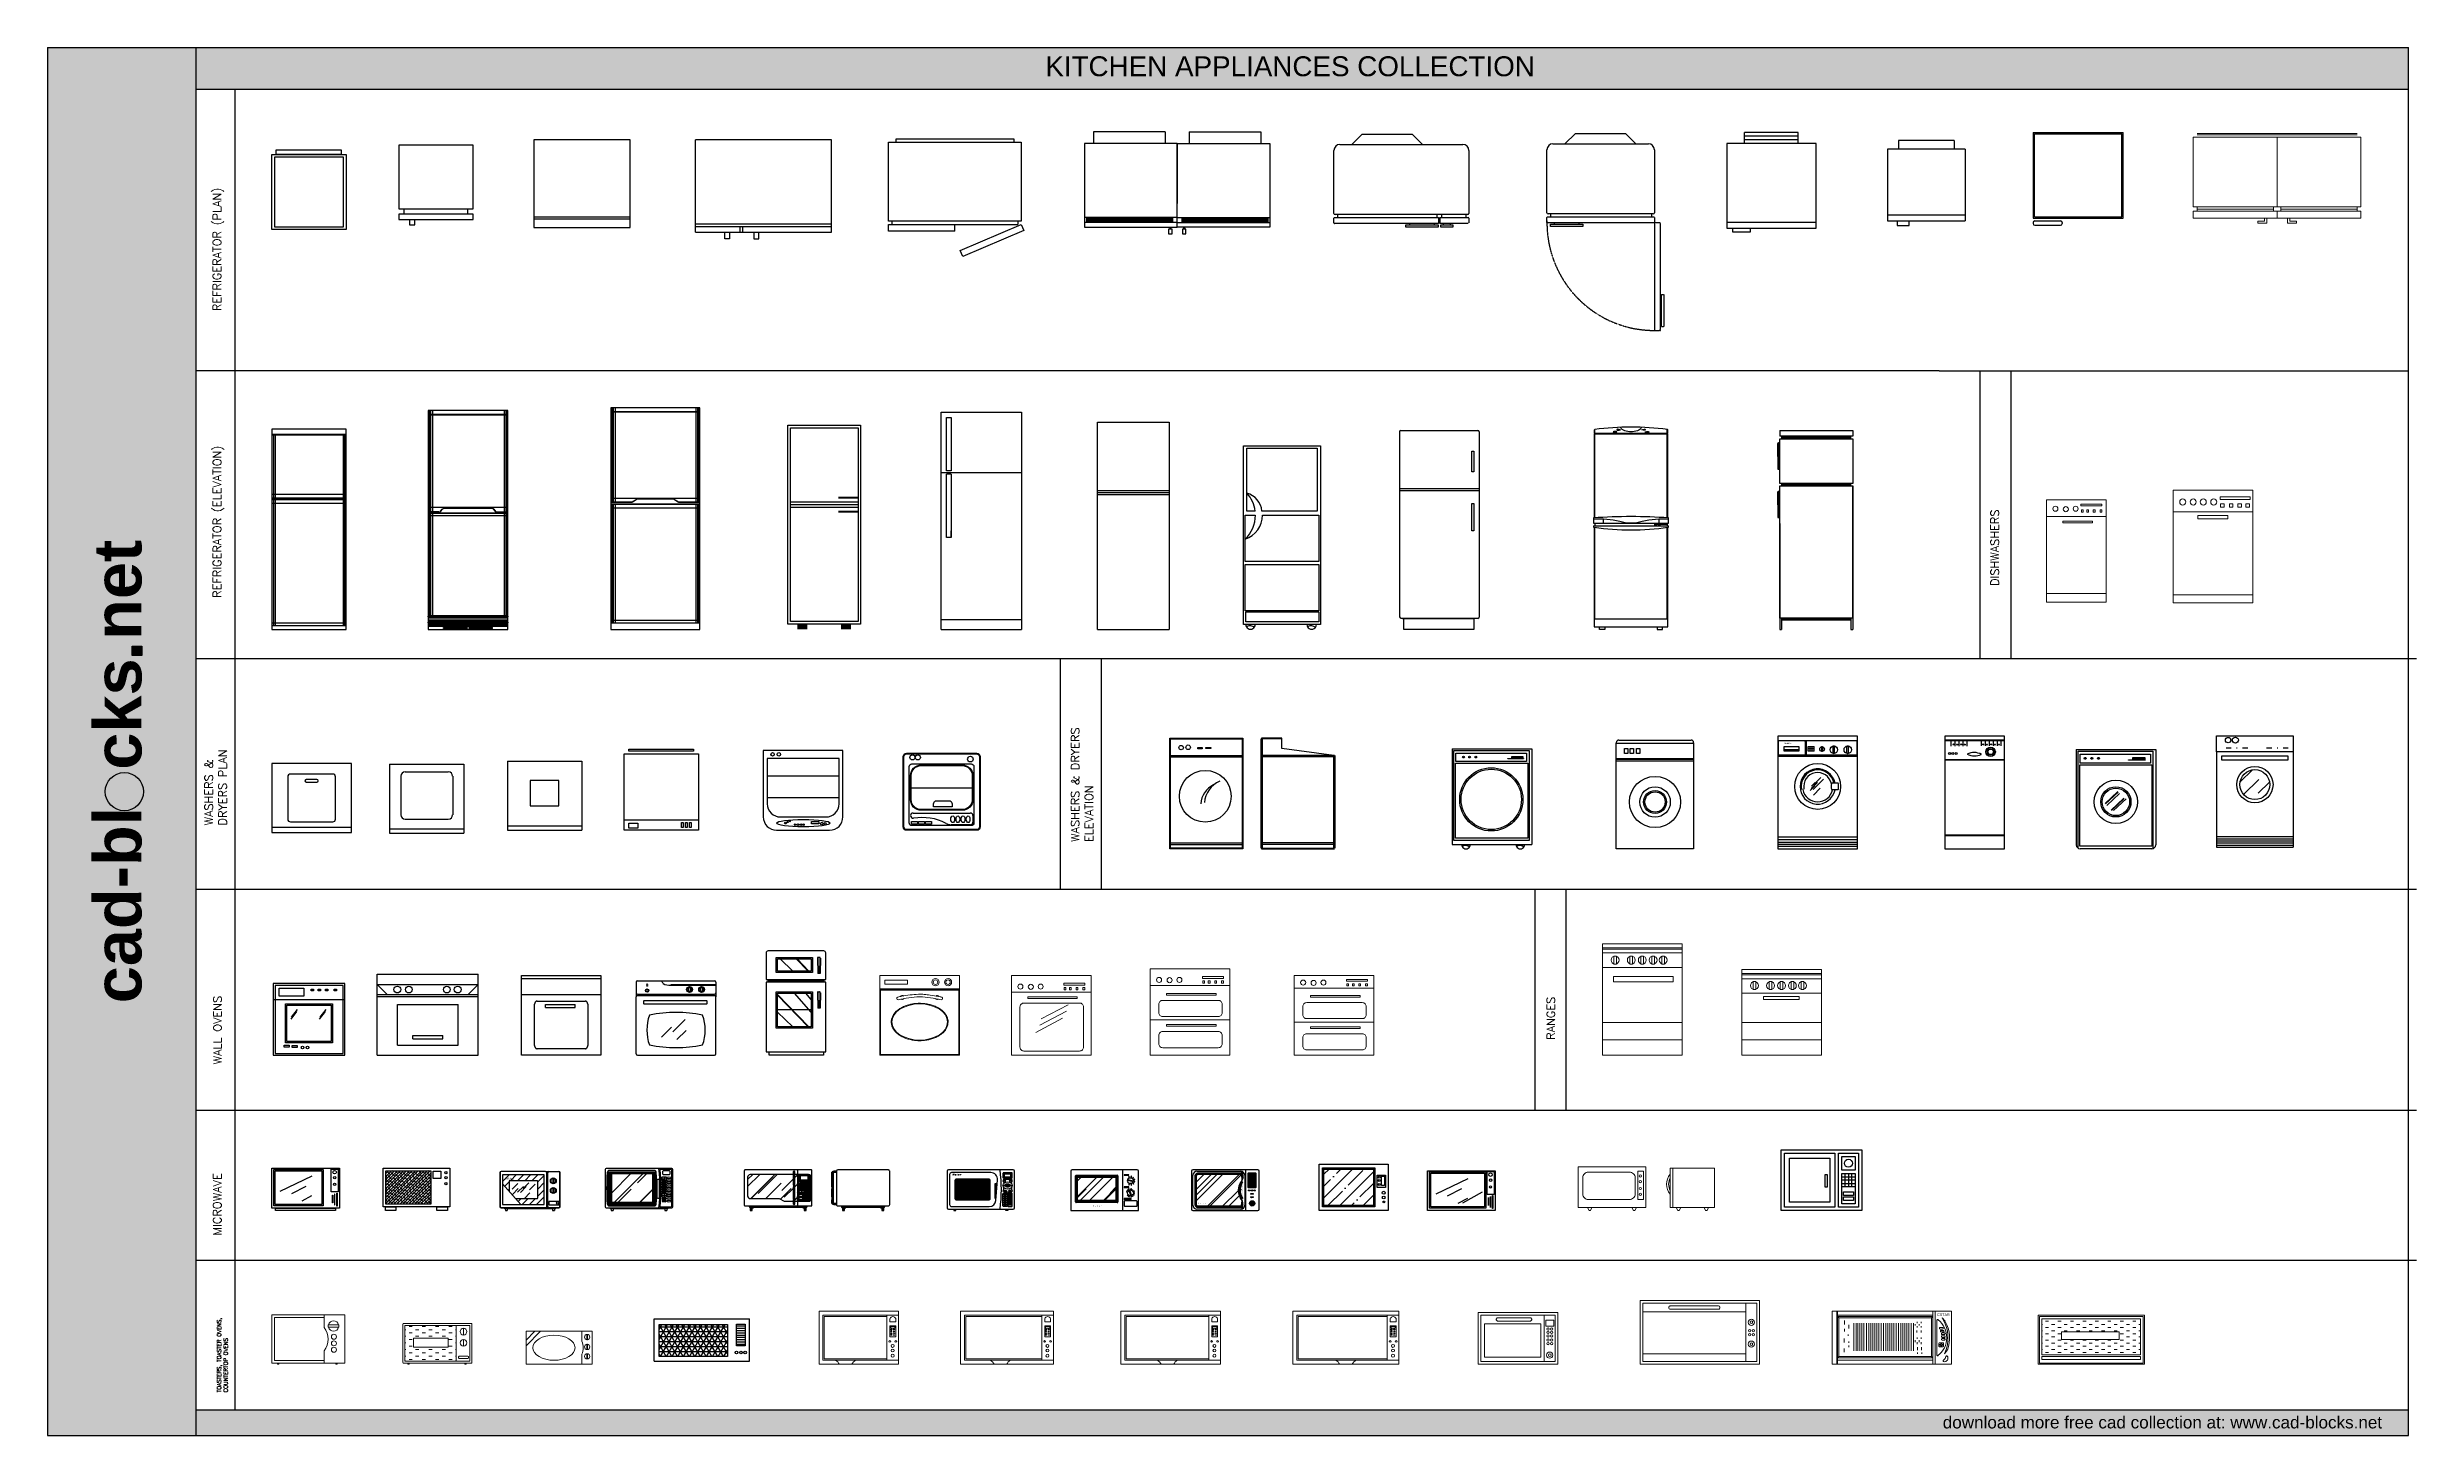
# Model space of a CAD drawing. Header units: millimetres. Extents: x 903 to 18764, y 10775 to 21237.
import ezdxf
from ezdxf.enums import TextEntityAlignment as Align

# ---------------------------------------------------------------- set-up
doc = ezdxf.new("R2010")
doc.units = ezdxf.units.MM
doc.linetypes.add('STYLE_02', pattern=[0.295276, 0.19685, -0.098425])
doc.layers.add('www.cad-blocks.net', color=7, linetype='Continuous')
doc.styles.add('SCRIPTC', font='scriptc')
doc.styles.get("Standard").update_dxf_attribs({"font": 'arial.ttf'})
doc.styles.add('STYLE4', font='simhei.ttf', dxfattribs={"height": 4})
pattern_1 = [(45, (-56719.124, 2486.162), (-3.09359217, 3.09359217), [])]
pattern_2 = [(45, (-55483.8804, 3195.3866), (-3.09359217, 3.09359217), [])]
pattern_3 = [(45, (-56719.124, 1766.0587), (-3.09359217, 3.09359217), [])]

# ---------------------------------------------------------------- blocks, each defined once
blk = doc.blocks.new('A$C49391489')
for p, q in [((0, 37), (0, 1383)), ((0, 1383), (580, 1383)), ((25, 892), (25, 1365)), ((25, 1365), (555, 1365)), ((555, 1365), (555, 892)), ((580, 1383), (580, 37)), ((13, 511), (13, 861)), ((13, 861), (88, 861)), ((86, 892), (25, 892)), ((555, 892), (138, 892)), ((143, 861), (568, 861)), ((568, 861), (568, 511)), ((568, 511), (13, 511)), ((13, 140), (13, 490)), ((13, 490), (568, 490)), ((568, 490), (568, 140)), ((580, 37), (0, 37)), ((568, 140), (13, 140)), ((17, 57), (17, 131)), ((17, 131), (567, 131)), ((567, 57), (17, 57)), ((567, 131), (567, 57))]:
    blk.add_line(p, q)
for centre, radius, start, end in [((-162, 860), 251, 7.2103, 41.6443), ((-19, 875), 158, 5.9644, 73.9662), ((-167, 861), 256, 314.5634, 359.8135), ((-50, 862), 193, 289.0336, 359.518), ((52, 36), 35.5, 178.4559, 1.5441), ((47, -28), 55.1, 50.6789, 115.521), ((513, 36), 35.5, 178.4559, 1.5441), ((509, -28), 55.1, 50.6789, 115.521)]:
    blk.add_arc(centre, radius, start, end)
blk = doc.blocks.new('A$C703479F2')
for p, q in [((0, 749), (0, 30)), ((14, 5), (14, 735)), ((14, 735), (579, 735)), ((579, 735), (579, 0)), ((600, 749), (600, 30)), ((27, 21), (27, 632)), ((27, 632), (569, 632)), ((31, 714), (559, 714)), ((31, 645), (31, 714)), ((559, 645), (31, 645)), ((395, 667), (395, 671)), ((395, 671), (521, 671)), ((521, 667), (395, 667)), ((427, 677), (427, 688)), ((427, 688), (517, 688)), ((517, 677), (427, 677)), ((517, 688), (517, 677)), ((521, 671), (521, 667)), ((559, 714), (559, 645)), ((569, 632), (569, 21)), ((315, 431), (219, 341)), ((317, 428), (221, 339)), ((326, 416), (230, 327)), ((359, 381), (263, 291)), ((362, 380), (265, 290)), ((376, 378), (280, 288)), ((569, 21), (27, 21)), ((570, 0), (30, 0))]:
    blk.add_line(p, q)
at = {"linetype": 'Continuous'}
blk.add_line((0, 749), (600, 749), dxfattribs=at)
for centre, radius in [((68, 682), 7.39), ((118, 682), 7.39), ((168, 682), 7.39), ((299, 354), 164), ((299, 354), 114), ((299, 354), 104)]:
    blk.add_circle(centre, radius)
for centre, start, end in [((30, 30), 180, 270), ((570, 30), 270, 0)]:
    blk.add_arc(centre, 30, start, end)
blk = doc.blocks.new('A$C60C438EE')
for p, q in [((540, 416), (0, 416)), ((175, 330), (131, 272)), ((179, 344), (135, 286)), ((391, 330), (346, 272)), ((395, 344), (350, 286))]:
    blk.add_line(p, q)
for points in [[(0, 0), (540, 0), (540, 540), (0, 540)], [(13, 13), (526, 13), (526, 526), (13, 526)], [(43, 505), (229, 505), (229, 445), (43, 445)], [(93, 387), (446, 387), (446, 93), (93, 93)], [(103, 377), (435, 377), (435, 104), (103, 104)], [(286, 497), (304, 497), (304, 485), (286, 485)], [(337, 497), (355, 497), (355, 485), (337, 485)], [(394, 497), (412, 497), (412, 485), (394, 485)], [(459, 497), (477, 497), (477, 485), (459, 485)], [(81, 75), (119, 75), (119, 59), (81, 59)], [(143, 74), (181, 74), (181, 58), (143, 58)]]:
    blk.add_lwpolyline(points, close=True)
for centre in [(221, 57), (257, 58)]:
    blk.add_circle(centre, 10.1)
blk = doc.blocks.new('A$C2FE6418F')
for p, q in [((0, 19), (0, 319)), ((0, 319), (510, 319)), ((15, 36), (15, 309)), ((15, 309), (389, 309)), ((25, 46), (25, 299)), ((25, 299), (379, 299)), ((64, 145), (305, 261)), ((151, 128), (259, 184)), ((379, 299), (379, 46)), ((389, 309), (389, 36)), ((449, 140), (449, 311)), ((449, 311), (502, 311)), ((502, 311), (502, 140)), ((510, 319), (510, 19)), ((510, 19), (0, 19)), ((389, 36), (15, 36)), ((379, 46), (25, 46)), ((230, 74), (303, 112)), ((502, 140), (449, 140)), ((459, 57), (459, 116)), ((459, 116), (460, 116)), ((460, 57), (459, 57)), ((460, 116), (460, 57)), ((474, 123), (474, 42)), ((475, 123), (474, 123)), ((474, 42), (475, 42)), ((475, 42), (475, 123)), ((490, 33), (490, 131)), ((490, 131), (493, 131)), ((493, 33), (490, 33)), ((493, 131), (493, 33))]:
    blk.add_line(p, q)
blk.add_lwpolyline([(29, 19), (482, 19), (482, 0), (29, 0)], close=True)
for centre, radius in [((474, 289), 13.2), ((475, 248), 9.23), ((474, 197), 8.3)]:
    blk.add_circle(centre, radius)
blk = doc.blocks.new('A$C46405F3B')
for p, q in [((0, 565), (560, 565)), ((0, 0), (0, 565)), ((560, 565), (560, 0)), ((560, 0), (0, 0))]:
    blk.add_line(p, q)
for points in [[(540, 545), (20, 545), (20, 20), (540, 20)], [(34, 600), (523, 600), (523, 565), (34, 565)]]:
    blk.add_lwpolyline(points, close=True)
blk = doc.blocks.new('LAVAD-01')
for p, q in [((-0.322, 0.358), (-0.322, -0.392)), ((0.328, 0.358), (-0.322, 0.358)), ((-0.272, 0.358), (-0.272, -0.392)), ((0.328, -0.392), (0.328, 0.358)), ((-0.222, 0.183), (-0.222, -0.217)), ((0.203, 0.208), (-0.197, 0.208)), ((0.153, 0.033), (0.153, -0.067)), ((0.165, 0.046), (0.165, 0.046)), ((0.178, -0.067), (0.178, 0.033)), ((0.228, -0.217), (0.228, 0.183)), ((0.165, -0.079), (0.165, -0.079)), ((-0.322, -0.392), (0.328, -0.392)), ((-0.197, -0.242), (0.203, -0.242))]:
    blk.add_line(p, q)
for centre, radius, start, end in [((-0.197, 0.183), 0.025, 90, 180), ((0.165, 0.033), 0.0125, 90, 180), ((0.165, 0.033), 0.0125, 0, 90), ((0.203, 0.183), 0.025, 0, 90), ((-0.197, -0.217), 0.025, 180, 270), ((0.165, -0.067), 0.0125, 180, 270), ((0.165, -0.067), 0.0125, 270, 360), ((0.203, -0.217), 0.025, 270, 360)]:
    blk.add_arc(centre, radius, start, end)
blk = doc.blocks.new('LAVADORA')
for p, q in [((-0.35, 0.65), (-0.35, 0)), ((-0.35, 0.65), (0.35, 0.65)), ((-0.244, 0.539), (-0.244, 0.173)), ((-0.203, 0.579), (0.203, 0.579)), ((0.244, 0.539), (0.244, 0.173)), ((0.35, 0.65), (0.35, 0)), ((-0.35, 0.041), (0.35, 0.041)), ((-0.35, 0), (0.35, 0)), ((-0.203, 0.133), (0.203, 0.133))]:
    blk.add_line(p, q)
for centre, start, end in [((-0.203, 0.539), 90, 180), ((0.203, 0.539), 0, 90), ((-0.203, 0.173), 180, 270), ((0.203, 0.173), 270, 0)]:
    blk.add_arc(centre, 0.0406, start, end)
blk = doc.blocks.new('REFRI-00')
for points in [[(-0.35, 0.35), (-0.35, -0.25), (0.35, -0.25), (0.35, 0.35), (-0.35, 0.35)], [(-0.35, -0.3), (-0.35, -0.35), (0.35, -0.35), (0.35, -0.3), (-0.35, -0.3)], [(-0.3, -0.3), (-0.3, -0.25)], [(-0.25, -0.35), (-0.25, -0.4), (-0.2, -0.4), (-0.2, -0.35)], [(0.3, -0.3), (0.3, -0.25)]]:
    blk.add_lwpolyline(points)
blk = doc.blocks.new('REFRIG')
for p, q in [((-0.825, 0.454), (-0.825, -0.454)), ((0, 0.454), (-0.825, 0.454)), ((-0.746, 0.454), (-0.746, -0.454)), ((-0.726, 0.454), (-0.726, -0.454)), ((0, -0.454), (0, 0.454)), ((-0.825, -0.454), (0, -0.454))]:
    blk.add_line(p, q)
blk = doc.blocks.new('SECA')
for p, q in [((-0.35, 0.65), (0.35, 0.65)), ((-0.35, 0.65), (-0.35, 0)), ((0.35, 0.65), (0.35, 0)), ((-0.35, 0.041), (0.35, 0.041)), ((-0.35, 0), (0.35, 0))]:
    blk.add_line(p, q)
blk.add_lwpolyline([(0.135, 0.229), (0.135, 0.468), (-0.135, 0.468), (-0.135, 0.229)], close=True)
blk = doc.blocks.new('C12')
for p, q in [((-0.7013, -0.8734), (-0.7013, -0.0048)), ((0.5813, -0.0048), (-0.7013, -0.0048)), ((0.5813, -0.8734), (0.5813, -0.0048)), ((-0.7013, -0.7942), (0.5813, -0.7942)), ((-0.7013, -0.8208), (0.5813, -0.8208)), ((-0.2794, -0.8734), (-0.2794, -0.8208)), ((-0.2549, -0.8734), (-0.2549, -0.8208)), ((-0.7013, -0.8734), (0.5813, -0.8734)), ((-0.4266, -0.9363), (-0.4266, -0.8713)), ((-0.3802, -0.8713), (-0.3802, -0.9363)), ((-0.1512, -0.8713), (-0.1512, -0.9363)), ((-0.1048, -0.9363), (-0.1048, -0.8713)), ((-0.3802, -0.9363), (-0.4266, -0.9363)), ((-0.1512, -0.9363), (-0.1048, -0.9363))]:
    blk.add_line(p, q)
blk = doc.blocks.new('62438789')
at = {"xscale": 10, "zscale": 10}
blk.add_blockref('C12', (0.933, -0.007), dxfattribs=at)
blk = doc.blocks.new('REFRIG4')
at = {"xscale": 0.1, "zscale": 0.1}
blk.add_blockref('62438789', (-0.033, 0.012), dxfattribs=at)
blk = doc.blocks.new('A$C45BB0726')
at = {"linetype": 'Continuous'}
for p, q in [((0, 457), (610, 457)), ((0, 0), (0, 457)), ((25, 432), (406, 432)), ((25, 25), (25, 432)), ((63, 394), (368, 394)), ((63, 64), (63, 394)), ((368, 394), (368, 64)), ((406, 432), (406, 25)), ((432, 25), (432, 432)), ((432, 432), (584, 432)), ((457, 305), (457, 406)), ((457, 406), (559, 406)), ((559, 406), (559, 305)), ((584, 432), (584, 25)), ((610, 457), (610, 0)), ((559, 305), (457, 305)), ((457, 51), (457, 279)), ((457, 279), (559, 279)), ((457, 254), (559, 254)), ((559, 229), (457, 229)), ((457, 203), (559, 203)), ((483, 178), (483, 279)), ((508, 279), (508, 178)), ((533, 178), (533, 279)), ((559, 279), (559, 51)), ((610, 0), (0, 0)), ((406, 25), (25, 25)), ((368, 64), (63, 64)), ((584, 25), (432, 25)), ((559, 178), (457, 178)), ((559, 51), (457, 51)), ((470, 114), (470, 140)), ((470, 140), (546, 140)), ((546, 114), (470, 114)), ((470, 76), (470, 102)), ((470, 102), (546, 102)), ((546, 76), (470, 76)), ((546, 140), (546, 114)), ((546, 102), (546, 76))]:
    blk.add_line(p, q, dxfattribs=at)
at = {"linetype": 'ByBlock'}
for p, q in [((331, 270), (331, 179)), ((349, 270), (331, 270)), ((331, 179), (349, 179)), ((349, 179), (349, 270))]:
    blk.add_line(p, q, dxfattribs=at)
blk.add_circle((508, 356), 30.1, dxfattribs=at)
blk = doc.blocks.new('A$C6CAC75EA')
at = {"linetype": 'Continuous'}
for p, q in [((0, 0), (0, 610)), ((0, 610), (762, 610)), ((762, 0), (762, 610)), ((0, 533), (762, 533)), ((0, 533), (76, 457)), ((0, 457), (762, 457)), ((0, 443), (762, 443)), ((152, 381), (610, 381)), ((152, 76), (152, 381)), ((610, 76), (610, 381)), ((686, 457), (762, 533)), ((0, 0), (762, 0)), ((152, 76), (610, 76)), ((269, 148), (494, 148)), ((269, 124), (269, 148)), ((269, 124), (494, 124)), ((494, 124), (494, 148))]:
    blk.add_line(p, q, dxfattribs=at)
for centre in [(152, 494), (239, 494), (525, 494), (607, 494)]:
    blk.add_circle(centre, 25.4, dxfattribs=at)
blk = doc.blocks.new('A$C488C069F')
at = {"linetype": 'Continuous'}
for p, q in [((0, 600), (600, 600)), ((0, 0), (0, 600)), ((600, 576), (0, 576)), ((600, 600), (600, 0)), ((0, 456), (600, 456)), ((101, 390), (100, 388)), ((100, 388), (100, 387)), ((100, 387), (100, 385)), ((100, 385), (100, 384)), ((100, 72), (100, 384)), ((102, 394), (101, 393)), ((101, 393), (101, 391)), ((101, 391), (101, 390)), ((103, 397), (102, 396)), ((102, 396), (102, 394)), ((104, 398), (103, 397)), ((105, 399), (104, 398)), ((106, 401), (105, 400)), ((105, 400), (105, 399)), ((107, 402), (106, 401)), ((108, 403), (107, 402)), ((109, 404), (108, 403)), ((110, 405), (109, 404)), ((111, 406), (110, 405)), ((113, 406), (111, 406)), ((114, 407), (113, 406)), ((115, 407), (114, 407)), ((116, 408), (115, 407)), ((117, 408), (116, 408)), ((119, 408), (117, 408)), ((120, 408), (119, 408)), ((120, 408), (480, 408)), ((181, 383), (406, 383)), ((181, 359), (181, 383)), ((181, 359), (406, 359)), ((406, 359), (406, 383)), ((481, 408), (480, 408)), ((483, 408), (481, 408)), ((484, 408), (483, 408)), ((485, 407), (484, 408)), ((486, 407), (485, 407)), ((487, 406), (486, 407)), ((489, 406), (487, 406)), ((490, 405), (489, 406)), ((491, 404), (490, 405)), ((492, 403), (491, 404)), ((493, 402), (492, 403)), ((494, 401), (493, 402)), ((495, 400), (494, 401)), ((495, 399), (495, 400)), ((496, 398), (495, 399)), ((497, 397), (496, 398)), ((498, 396), (497, 397)), ((498, 394), (498, 396)), ((499, 393), (498, 394)), ((499, 391), (499, 393)), ((499, 390), (499, 391)), ((500, 388), (499, 390)), ((500, 387), (500, 388)), ((500, 385), (500, 387)), ((500, 384), (500, 385)), ((500, 384), (500, 72)), ((100, 72), (100, 70)), ((100, 70), (100, 69)), ((100, 69), (100, 68)), ((100, 68), (101, 66)), ((101, 66), (101, 65)), ((101, 65), (101, 63)), ((101, 63), (102, 62)), ((102, 62), (102, 60)), ((102, 60), (103, 59)), ((103, 59), (104, 58)), ((104, 58), (105, 57)), ((105, 57), (105, 56)), ((105, 56), (106, 55)), ((106, 55), (107, 54)), ((107, 54), (108, 53)), ((108, 53), (109, 52)), ((109, 52), (110, 51)), ((110, 51), (111, 50)), ((111, 50), (113, 50)), ((113, 50), (114, 49)), ((114, 49), (115, 49)), ((115, 49), (116, 48)), ((116, 48), (117, 48)), ((117, 48), (119, 48)), ((119, 48), (120, 48)), ((480, 48), (120, 48)), ((480, 48), (481, 48)), ((481, 48), (483, 48)), ((483, 48), (484, 48)), ((484, 48), (485, 49)), ((485, 49), (486, 49)), ((486, 49), (487, 50)), ((487, 50), (489, 50)), ((489, 50), (490, 51)), ((490, 51), (491, 52)), ((491, 52), (492, 53)), ((492, 53), (493, 54)), ((493, 54), (494, 55)), ((494, 55), (495, 56)), ((495, 57), (496, 58)), ((495, 56), (495, 57)), ((496, 58), (497, 59)), ((497, 59), (498, 60)), ((498, 62), (499, 63)), ((498, 60), (498, 62)), ((499, 66), (500, 68)), ((499, 65), (499, 66)), ((499, 63), (499, 65)), ((500, 70), (500, 72)), ((500, 69), (500, 70)), ((500, 68), (500, 69)), ((600, 0), (0, 0))]:
    blk.add_line(p, q, dxfattribs=at)
blk = doc.blocks.new('A$C3B1D6415')
for p, q in [((0, 862), (1000, 862)), ((0, 267), (0, 862)), ((947, 885), (54, 885)), ((54, 885), (54, 862)), ((947, 862), (947, 885)), ((1000, 862), (1000, 267)), ((1000, 267), (0, 267)), ((0, 242), (975, 242)), ((0, 192), (0, 242)), ((500, 192), (0, 192)), ((25, 267), (25, 242)), ((500, 192), (500, 242)), ((540, 46), (1000, 242)), ((1020, 196), (560, 0)), ((975, 267), (975, 242)), ((1000, 242), (1020, 196)), ((560, 0), (540, 46))]:
    blk.add_line(p, q)
blk = doc.blocks.new('A$C720672EA')
for p, q in [((0, 97), (0, 797)), ((0, 797), (775, 797)), ((732, 854), (702, 854)), ((702, 854), (702, 814)), ((702, 814), (732, 814)), ((712, 814), (712, 797)), ((722, 797), (722, 814)), ((732, 814), (732, 854)), ((775, 797), (775, 97)), ((1551, 797), (775, 797)), ((775, 797), (775, 97)), ((818, 854), (818, 814)), ((848, 854), (818, 854)), ((818, 814), (848, 814)), ((828, 814), (828, 797)), ((838, 797), (838, 814)), ((848, 814), (848, 854)), ((1551, 97), (1551, 797)), ((775, 757), (0, 757)), ((775, 717), (0, 717)), ((15, 717), (15, 757)), ((735, 747), (15, 747)), ((735, 737), (15, 737)), ((735, 727), (15, 727)), ((735, 717), (735, 757)), ((775, 757), (1551, 757)), ((775, 717), (1551, 717)), ((775, 97), (775, 600)), ((775, 97), (775, 600)), ((815, 717), (815, 757)), ((815, 747), (1535, 747)), ((815, 737), (1535, 737)), ((815, 727), (1535, 727)), ((1535, 717), (1535, 757)), ((775, 97), (0, 97)), ((75, 0), (75, 97)), ((675, 0), (75, 0)), ((675, 0), (675, 97)), ((775, 97), (1551, 97)), ((875, 0), (875, 97)), ((875, 0), (1475, 0)), ((1475, 0), (1475, 97))]:
    blk.add_line(p, q)
blk = doc.blocks.new('A$C56C01848')
for p, q in [((0, 104), (0, 579)), ((45, 624), (973, 624)), ((136, 624), (214, 702)), ((214, 702), (591, 702)), ((669, 624), (591, 702)), ((1018, 579), (1018, 104)), ((0, 32), (0, 68)), ((4, 72), (788, 72)), ((788, 27), (4, 27)), ((1009, 95), (9, 95)), ((27, 95), (27, 72)), ((542, 18), (785, 18)), ((542, 0), (542, 18)), ((785, 0), (542, 0)), ((569, 27), (569, 18)), ((758, 18), (758, 27)), ((776, 95), (776, 72)), ((785, 18), (785, 0)), ((788, 72), (788, 27)), ((799, 72), (1013, 72)), ((799, 72), (799, 27)), ((1013, 27), (799, 27)), ((806, 0), (806, 18)), ((806, 18), (896, 18)), ((896, 0), (806, 0)), ((810, 95), (810, 72)), ((824, 27), (824, 18)), ((878, 18), (878, 27)), ((896, 18), (896, 0)), ((995, 95), (995, 72)), ((1018, 68), (1018, 32))]:
    blk.add_line(p, q)
for centre, radius, start, end in [((45, 579), 45, 90, 180), ((973, 579), 45, 0, 90), ((9, 104), 9, 180, 270), ((4, 68), 4.5, 90, 180), ((4, 32), 4.5, 180, 270), ((1009, 104), 9, 270, 0), ((1013, 68), 4.5, 0, 90)]:
    blk.add_arc(centre, radius, start, end)
blk = doc.blocks.new('A$C65FB7E00')
for p, q in [((136, 1407), (214, 1485)), ((214, 1485), (591, 1485)), ((669, 1407), (591, 1485)), ((0, 887), (0, 1362)), ((45, 1407), (765, 1407)), ((810, 1362), (810, 887)), ((0, 814), (0, 851)), ((4, 855), (805, 855)), ((805, 810), (4, 810)), ((801, 878), (9, 878)), ((27, 878), (27, 855)), ((27, 783), (27, 801)), ((27, 801), (270, 801)), ((270, 783), (27, 783)), ((54, 810), (54, 801)), ((243, 801), (243, 810)), ((270, 801), (270, 783)), ((787, 878), (787, 855)), ((810, 851), (810, 814))]:
    blk.add_line(p, q)
at = {"linetype": 'STYLE_02'}
for p, q in [((810, 805), (810, 1)), ((854, 810), (814, 810)), ((855, 9), (855, 809)), ((863, 243), (854, 243)), ((863, 270), (881, 270)), ((863, 27), (863, 270)), ((881, 270), (881, 27)), ((811, 0), (846, 0)), ((854, 54), (863, 54)), ((881, 27), (863, 27))]:
    blk.add_line(p, q, dxfattribs=at)
for centre, radius, start, end in [((45, 1362), 45, 90, 180), ((765, 1362), 45, 0, 90), ((9, 887), 9, 180, 270), ((4, 851), 4.5, 90, 180), ((4, 814), 4.5, 180, 270), ((801, 887), 9, 270, 0), ((805, 851), 4.5, 0, 90), ((805, 814), 4.5, 270, 0), ((814, 805), 4.5, 90, 180)]:
    blk.add_arc(centre, radius, start, end)
for centre, radius, start, end in [((810, 810), 810, 178.9395, 271.2905), ((854, 809), 0.9, 0, 90), ((811, 1), 0.9, 180, 270), ((846, 9), 9, 270, 0), ((854, 1), 0.9, 270, 0), ((854, 1), 0.9, 270, 0)]:
    blk.add_arc(centre, radius, start, end, dxfattribs=at)
blk = doc.blocks.new('A$C15BA614B')
for p, q in [((0, 720), (0, 81)), ((675, 720), (0, 720)), ((495, 747), (495, 720)), ((630, 747), (495, 747)), ((630, 720), (630, 747)), ((675, 81), (675, 720)), ((675, 675), (0, 675)), ((0, 81), (675, 81)), ((135, 81), (135, 0)), ((135, 54), (540, 54)), ((135, 27), (540, 27)), ((540, 81), (540, 0)), ((135, 0), (540, 0))]:
    blk.add_line(p, q)
blk = doc.blocks.new('A$C659B0DF6')
for p, q in [((585, 606), (0, 606)), ((0, 66), (0, 606)), ((585, 561), (0, 561)), ((423, 642), (423, 606)), ((513, 642), (423, 642)), ((513, 606), (513, 642)), ((585, 66), (585, 606)), ((0, 66), (585, 66)), ((82, 0), (82, 66)), ((503, 0), (503, 66)), ((82, 0), (503, 0))]:
    blk.add_line(p, q)
blk = doc.blocks.new('A$C57D746B4')
at = {"linetype": 'Continuous'}
for p, q in [((0, 1562), (540, 1562)), ((0, 0), (0, 1562)), ((540, 1562), (540, 0))]:
    blk.add_line(p, q, dxfattribs=at)
for p, q in [((540, 1043), (0, 1043)), ((540, 1028), (0, 1028)), ((540, 1013), (0, 1013)), ((0, 0), (540, 0))]:
    blk.add_line(p, q)
blk = doc.blocks.new('A$C2CF740BE')
for p, q in [((0, 0, -343), (0, 1636, -343)), ((0, 1636, -343), (604, 1636, -343)), ((604, 1636, -343), (604, 0, -343)), ((38, 1195, -343), (38, 1598, -343)), ((38, 1598, -343), (75, 1598, -343)), ((75, 1598, -343), (75, 1195, -343)), ((0, 1183, -343), (604, 1183, -343)), ((75, 1195, -343), (38, 1195, -343)), ((38, 692, -343), (38, 1170, -343)), ((75, 1170, -343), (38, 1170, -343)), ((75, 1170, -343), (75, 692, -343)), ((75, 692, -343), (75, 742, -343)), ((75, 692, -343), (38, 692, -343)), ((0, 75, -343), (604, 75, -343)), ((0, 0, -343), (604, 0, -343))]:
    blk.add_line(p, q)
blk = doc.blocks.new('A$C14146885')
for p, q in [((20, 960), (530, 960)), ((20, 940), (530, 940)), ((20, 920), (530, 920))]:
    blk.add_line(p, q)
for points in [[(0, 1540), (550, 1540), (550, 40), (0, 40)], [(20, 1520), (530, 1520), (530, 60), (20, 60)]]:
    blk.add_lwpolyline(points, close=True)
for points, const_width in [([(382, 992), (530, 992)], 15), ([(382, 888), (530, 888)], 15), ([(73, 20), (148, 20)], 40), ([(477, 20), (402, 20)], 40)]:
    blk.add_lwpolyline(points, dxfattribs=dict(const_width=const_width))
blk = doc.blocks.new('A$C7D4F5575')
for p, q in [((0, 1670), (0, 0)), ((670, 1670), (0, 1670)), ((670, 1640), (0, 1640)), ((670, 1637), (0, 1637)), ((7, 1670), (7, 959)), ((16, 1670), (16, 959)), ((33, 1670), (33, 959)), ((641, 1670), (641, 959)), ((654, 1670), (654, 959)), ((663, 1670), (663, 959)), ((670, 0), (670, 1670)), ((0, 989), (670, 989)), ((0, 961), (157, 961)), ((0, 959), (157, 959)), ((0, 945), (670, 945)), ((0, 943), (670, 943)), ((0, 915), (670, 915)), ((7, 945), (7, 50)), ((16, 945), (16, 50)), ((33, 945), (33, 50)), ((161, 962), (198, 984)), ((162, 960), (199, 983)), ((204, 986), (466, 986)), ((204, 984), (466, 984)), ((471, 983), (508, 960)), ((472, 984), (509, 962)), ((513, 961), (670, 961)), ((513, 959), (670, 959)), ((641, 945), (641, 50)), ((654, 945), (654, 50)), ((663, 945), (663, 50)), ((0, 70), (670, 70)), ((0, 50), (670, 50)), ((0, 0), (670, 0))]:
    blk.add_line(p, q)
for centre, radius, start, end in [((157, 969), 8, 270, 300.9638), ((157, 969), 10, 270, 300.9638), ((204, 974), 12, 90, 120.9638), ((204, 974), 10, 90, 120.9638), ((466, 974), 12, 59.0362, 90), ((466, 974), 10, 59.0362, 90), ((513, 969), 10, 239.0362, 270), ((513, 969), 8, 239.0362, 270)]:
    blk.add_arc(centre, radius, start, end)
blk = doc.blocks.new('A$C065B69A5')
blk.add_hatch(color=256).paths.add_polyline_path([(600, 100), (600, 104), (0, 104), (0, 100)])
for p, q in [((600, 1650), (0, 1650)), ((0, 1650), (0, 0)), ((600, 1620), (0, 1620)), ((600, 1615), (0, 1615)), ((6, 1650), (6, 883)), ((17, 1650), (17, 883)), ((31, 1650), (31, 883)), ((572, 1650), (572, 883)), ((585, 1650), (585, 883)), ((595, 1650), (595, 883)), ((600, 0), (600, 1650)), ((600, 918), (0, 918)), ((93, 892), (104, 905)), ((95, 891), (106, 903)), ((479, 912), (121, 912)), ((479, 910), (121, 910)), ((511, 883), (494, 903)), ((512, 885), (496, 905)), ((80, 885), (0, 885)), ((80, 883), (0, 883)), ((600, 875), (0, 875)), ((600, 873), (0, 873)), ((600, 855), (0, 855)), ((6, 875), (6, 104)), ((17, 875), (17, 104)), ((31, 875), (31, 104)), ((511, 883), (600, 883)), ((512, 885), (600, 885)), ((572, 875), (572, 104)), ((585, 875), (585, 104)), ((595, 875), (595, 104)), ((0, 104), (600, 104)), ((0, 100), (600, 100)), ((0, 50), (600, 50)), ((0, 48), (600, 48)), ((0, 43), (600, 43)), ((0, 34), (600, 34)), ((0, 23), (600, 23)), ((1, 96), (599, 96)), ((1, 92), (599, 92)), ((1, 59), (599, 59)), ((1, 54), (599, 54)), ((2, 80), (598, 80)), ((2, 68), (598, 68)), ((0, 0), (600, 0))]:
    blk.add_line(p, q)
for points in [[(294, 6), (115, 6), (115, 14), (294, 14)], [(306, 6), (485, 6), (485, 14), (306, 14)]]:
    blk.add_lwpolyline(points, close=True)
for centre, radius, start, end in [((121, 890), 22, 90, 139.7941), ((121, 890), 20, 90, 139.7941), ((479, 890), 22, 40.2059, 90), ((479, 890), 20, 40.2059, 90), ((80, 903), 18, 270, 319.7941), ((80, 903), 20, 270, 319.7941), ((-125, 75), 128, 348.7092, 11.2908), ((725, 75), 128, 168.7092, 191.2908)]:
    blk.add_arc(centre, radius, start, end)
blk = doc.blocks.new('A$C59CB155F')
for p, q in [((0, 1508), (0, 0)), ((560, 1508), (0, 1508)), ((560, 1468), (0, 1468)), ((560, 1463), (0, 1463)), ((13, 1463), (13, 990)), ((27, 1463), (27, 990)), ((540, 990), (540, 1463)), ((550, 990), (550, 1463)), ((560, 0), (560, 1508)), ((0, 1020), (560, 1020)), ((0, 992), (560, 992)), ((0, 990), (560, 990)), ((0, 980), (560, 980)), ((0, 978), (560, 978)), ((0, 950), (560, 950)), ((13, 980), (13, 30)), ((27, 980), (27, 30)), ((540, 30), (540, 980)), ((550, 30), (550, 980)), ((0, 50), (560, 50)), ((0, 30), (560, 30)), ((0, 0), (560, 0))]:
    blk.add_line(p, q)
blk = doc.blocks.new('A$C2D136ECC')
for p, q in [((18, 1500), (568, 1500)), ((18, 1500), (18, 1457)), ((568, 1457), (18, 1457)), ((18, 1437), (568, 1437)), ((18, 1100), (18, 1437)), ((32, 1457), (32, 1438)), ((32, 1453), (552, 1453)), ((32, 1449), (552, 1449)), ((32, 1445), (552, 1445)), ((552, 1457), (552, 1438)), ((568, 1500), (568, 1457)), ((568, 1437), (568, 1100)), ((0, 1396), (4, 1207)), ((5, 1404), (9, 1207)), ((18, 1405), (9, 1405)), ((4, 1207), (18, 1207)), ((493, 1100), (18, 1100)), ((18, 85), (18, 1081)), ((18, 1081), (493, 1081)), ((32, 1100), (32, 1081)), ((32, 1096), (493, 1096)), ((32, 1092), (493, 1092)), ((32, 1088), (493, 1088)), ((36, 1100), (36, 1081)), ((568, 1100), (493, 1100)), ((493, 1096), (552, 1096)), ((493, 1092), (552, 1092)), ((493, 1088), (552, 1088)), ((493, 1081), (568, 1081)), ((552, 1100), (552, 1081)), ((568, 85), (568, 1081)), ((568, 1081), (568, 85)), ((0, 1031), (4, 842)), ((5, 1039), (9, 842)), ((18, 1040), (9, 1040)), ((4, 842), (18, 842)), ((18, 799), (18, 0)), ((545, 85), (18, 85)), ((18, 0), (32, 0)), ((32, 85), (32, 0)), ((32, 81), (545, 81)), ((32, 77), (545, 77)), ((32, 72), (545, 72)), ((568, 85), (545, 85)), ((545, 81), (554, 81)), ((545, 77), (554, 77)), ((545, 72), (554, 72)), ((554, 85), (554, 0)), ((554, 0), (554, 0)), ((554, 0), (568, 0)), ((568, 85), (568, 0))]:
    blk.add_line(p, q)
for centre in [(9, 1396), (9, 1031)]:
    blk.add_arc(centre, 8.99, 90, 181.123)
blk = doc.blocks.new('A$C6D236837')
for p, q in [((0, 850), (0, 0)), ((450, 850), (0, 850)), ((450, 820), (0, 820)), ((450, 814), (0, 814)), ((46, 811), (46, 775)), ((76, 811), (76, 775)), ((106, 811), (106, 775)), ((136, 811), (136, 775)), ((166, 811), (166, 775)), ((273, 812), (273, 777)), ((303, 812), (303, 777)), ((333, 812), (333, 777)), ((363, 812), (363, 777)), ((393, 812), (393, 777)), ((423, 812), (423, 777)), ((450, 0), (450, 850)), ((450, 670), (0, 670)), ((450, 669), (0, 669)), ((0, 106), (450, 106)), ((0, 100), (450, 100)), ((0, 0), (450, 0))]:
    blk.add_line(p, q)
for centre, radius in [((36, 718), 7.49), ((60, 718), 7.49), ((64, 787), 3.49), ((85, 718), 7.49), ((92, 786), 3.49), ((122, 787), 3.49), ((150, 786), 3.49), ((289, 787), 3.49), ((345, 731), 35.6), ((317, 786), 3.49), ((345, 731), 25.6), ((345, 731), 20.6), ((349, 787), 3.49), ((377, 786), 3.49), ((408, 786), 3.49)]:
    blk.add_circle(centre, radius)
for centre, radius, start, end in [((220, 618), 108, 59.3959, 118.1918), ((224, 819), 119, 242.4265, 295.1613)]:
    blk.add_arc(centre, radius, start, end)
blk = doc.blocks.new('A$C7FA93B8D')
for p, q in [((600, 850), (0, 850)), ((0, 850), (0, 0)), ((600, 815), (0, 815)), ((2, 808), (2, 710)), ((201, 813), (7, 813)), ((47, 735), (47, 771)), ((47, 771), (158, 771)), ((158, 745), (47, 745)), ((158, 735), (47, 735)), ((158, 771), (158, 735)), ((206, 808), (206, 710)), ((208, 815), (208, 695)), ((210, 815), (210, 695)), ((212, 808), (212, 710)), ((593, 813), (217, 813)), ((228, 735), (228, 771)), ((228, 771), (273, 771)), ((273, 735), (228, 735)), ((241, 753), (230, 753)), ((243, 735), (243, 771)), ((256, 753), (245, 753)), ((258, 735), (258, 771)), ((271, 753), (260, 753)), ((273, 735), (273, 771)), ((329, 766), (329, 738)), ((332, 769), (334, 769)), ((332, 735), (334, 735)), ((337, 766), (337, 738)), ((416, 724), (416, 770)), ((421, 775), (423, 775)), ((421, 719), (423, 719)), ((428, 724), (428, 770)), ((521, 724), (521, 770)), ((526, 775), (528, 775)), ((526, 719), (528, 719)), ((533, 724), (533, 770)), ((598, 710), (598, 808)), ((600, 0), (600, 850)), ((208, 703), (0, 703)), ((600, 695), (0, 695)), ((201, 705), (7, 705)), ((600, 703), (210, 703)), ((593, 705), (217, 705)), ((268, 483), (323, 537)), ((244, 439), (279, 474)), ((252, 454), (298, 500)), ((253, 472), (280, 499)), ((267, 448), (345, 526)), ((269, 405), (320, 456)), ((452, 495), (409, 495)), ((452, 445), (409, 445)), ((0, 90), (600, 90)), ((0, 71), (600, 71)), ((0, 51), (600, 51)), ((0, 36), (600, 36)), ((0, 19), (600, 19)), ((0, 0), (600, 0))]:
    blk.add_line(p, q)
for centre, radius in [((333, 752), 17.6), ((422, 747), 28.4), ((527, 747), 28.4), ((300, 470), 173)]:
    blk.add_circle(centre, radius)
for centre, radius, start, end in [((7, 808), 5, 90, 180), ((201, 808), 5, 0, 90), ((217, 808), 5, 90, 180), ((332, 766), 3, 90, 180), ((332, 738), 3, 180, 270), ((334, 766), 3, 0, 90), ((334, 738), 3, 270, 0), ((421, 770), 5, 90, 180), ((421, 724), 5, 180, 270), ((423, 770), 5, 0, 90), ((423, 724), 5, 270, 0), ((526, 770), 5, 90, 180), ((526, 724), 5, 180, 270), ((528, 770), 5, 0, 90), ((528, 724), 5, 270, 0), ((593, 808), 5, 0, 90), ((7, 710), 5, 180, 270), ((300, 470), 133, 10.7995, 349.2005), ((300, 470), 128, 10.7995, 190.2258), ((300, 470), 125, 10.7995, 190.4731), ((300, 470), 105, 10.7995, 190.4731), ((201, 710), 5, 270, 0), ((217, 710), 5, 180, 270), ((593, 710), 5, 270, 0), ((300, 470), 115, 191.3921, 347.4909), ((466, 470), 65, 160.5288, 199.4712), ((409, 490), 5, 90, 160.5288), ((409, 450), 5, 199.4712, 270), ((452, 490), 5, 7.4903, 90), ((452, 450), 5, 270, 352.5097), ((300, 470), 158, 352.5097, 7.4903)]:
    blk.add_arc(centre, radius, start, end)
at = {"insert": (48, 801), "char_height": 10, "width": 56.79, "attachment_point": 1}
blk.add_mtext('\\f黑体|b0|i0|c134|p2;SIEMENS', dxfattribs=at)
blk = doc.blocks.new('A$C05222EF3')
for p, q in [((0, 0), (0, 800)), ((0, 797), (583, 797)), ((20, 820), (563, 820)), ((61, 755), (87, 755)), ((61, 718), (61, 755)), ((87, 718), (61, 718)), ((87, 755), (87, 718)), ((104, 755), (130, 755)), ((104, 718), (104, 755)), ((130, 718), (104, 718)), ((130, 755), (130, 718)), ((152, 755), (178, 755)), ((152, 718), (152, 755)), ((178, 718), (152, 718)), ((178, 755), (178, 718)), ((583, 800), (583, 0)), ((0, 681), (583, 681)), ((0, 676), (583, 676)), ((0, 664), (583, 664)), ((583, 0), (0, 0))]:
    blk.add_line(p, q)
for radius in [193, 115, 86.4, 76.4]:
    blk.add_circle((292, 353), radius)
for centre, start, end in [((20, 800), 90, 180), ((563, 800), 0, 90)]:
    blk.add_arc(centre, 20, start, end)
blk = doc.blocks.new('A$C2BE2488E')
for p, q in [((0, 0), (0, 834)), ((0, 834), (550, 834)), ((5, 5), (5, 829)), ((5, 829), (545, 829)), ((210, 763), (244, 763)), ((210, 754), (210, 763)), ((244, 754), (210, 754)), ((244, 763), (244, 754)), ((272, 764), (308, 764)), ((272, 755), (272, 764)), ((308, 755), (272, 755)), ((308, 764), (308, 755)), ((545, 829), (545, 5)), ((550, 834), (550, 0)), ((0, 704), (550, 704)), ((0, 693), (550, 693)), ((200, 704), (200, 693)), ((400, 704), (400, 693)), ((0, 100), (5, 100)), ((0, 44), (550, 44)), ((0, 33), (550, 33)), ((550, 0), (0, 0)), ((545, 5), (5, 5))]:
    blk.add_line(p, q)
for centre, radius in [((85, 763), 16.7), ((138, 765), 17.6), ((267, 396), 195)]:
    blk.add_circle(centre, radius)
for centre, radius, start, end in [((403, 327), 171, 115.3043, 176.1612), ((455, 332), 195, 113.9639, 174.8558)]:
    blk.add_arc(centre, radius, start, end)
blk = doc.blocks.new('A$C1AFE7C90')
for p, q in [((0, 829), (0, 5)), ((5, 834), (5, 0)), ((5, 834), (5, 0)), ((157, 834), (5, 834)), ((10, 829), (10, 5)), ((157, 829), (10, 829)), ((157, 757), (157, 834)), ((550, 704), (157, 757)), ((0, 700), (5, 700)), ((555, 704), (5, 704)), ((10, 700), (5, 700)), ((555, 693), (5, 693)), ((10, 705), (550, 705)), ((245, 704), (245, 700)), ((550, 5), (550, 704)), ((560, 5), (560, 704)), ((555, 44), (5, 44)), ((555, 33), (5, 33)), ((5, 0), (555, 0)), ((10, 5), (550, 5))]:
    blk.add_line(p, q)
blk = doc.blocks.new('A$C45054F6D')
at = {"linetype": 'Continuous'}
for p, q in [((0, 575), (560, 575)), ((0, 0), (0, 575)), ((34, 610), (522, 610)), ((34, 596), (34, 610)), ((522, 596), (34, 596)), ((522, 610), (522, 596)), ((560, 575), (560, 0)), ((560, 75), (0, 75)), ((33, 53), (103, 53)), ((33, 16), (33, 53)), ((103, 16), (33, 16)), ((103, 53), (103, 16)), ((432, 22), (432, 58)), ((432, 58), (445, 58)), ((445, 22), (432, 22)), ((445, 58), (445, 22)), ((462, 22), (462, 58)), ((462, 58), (474, 58)), ((474, 22), (462, 22)), ((474, 58), (474, 22)), ((492, 22), (492, 58)), ((492, 58), (504, 58)), ((504, 22), (492, 22)), ((504, 58), (504, 22)), ((560, 0), (0, 0))]:
    blk.add_line(p, q, dxfattribs=at)
blk = doc.blocks.new('A$C20C229D7')
for p, q in [((0, 600), (0, 100)), ((600, 600), (0, 600)), ((572, 542), (30, 542)), ((30, 542), (30, 200)), ((572, 200), (572, 542)), ((600, 100), (600, 600)), ((30, 410), (572, 410)), ((30, 248), (572, 248)), ((100, 0), (500, 0)), ((130, 100), (472, 100)), ((363, 65), (419, 65)), ((363, 48), (363, 65)), ((419, 48), (363, 48)), ((419, 65), (419, 48))]:
    blk.add_line(p, q)
for centre, radius in [((70, 572), 13), ((117, 572), 13), ((167, 54), 6.67), ((184, 62), 4.67), ((199, 68), 3.33), ((240, 42), 6), ((261, 42), 6), ((283, 42), 6), ((303, 42), 6), ((441, 50), 10), ((466, 51), 7.33)]:
    blk.add_circle(centre, radius)
for centre, start, end in [((130, 200), 180, 270), ((472, 200), 270, 0), ((100, 100), 180, 270), ((500, 100), 270, 0)]:
    blk.add_arc(centre, 100, start, end)
blk.add_ellipse((302, 54), major_axis=(202, 0), ratio=0.137115)
blk = doc.blocks.new('A$C2FDD3429')
for p, q in [((55, 319), (525, 319)), ((75, 130), (505, 130)), ((505, 42), (361, 42)), ((525, 110), (525, 62))]:
    blk.add_line(p, q)
for points in [[(25, 580), (555, 580, -0.414214), (580, 555), (580, 25, -0.414214), (555, 0), (25, 0, -0.414214), (0, 25), (0, 555, -0.414214)], [(25, 575), (555, 575, -0.414214), (575, 555), (575, 25, -0.414214), (555, 5), (25, 5, -0.414214), (5, 25), (5, 555, -0.414214)], [(65, 500), (513, 500, -0.414214), (533, 480), (533, 55, -0.414214), (513, 35), (65, 35, -0.414214), (45, 55), (45, 480, -0.414214)], [(135, 492), (445, 492, -0.414214), (525, 412), (525, 231, -0.414214), (445, 151), (135, 151, -0.414214), (55, 231), (55, 412, -0.414214)], [(135, 487), (445, 487, -0.414214), (520, 412), (520, 231, -0.414214), (445, 156), (135, 156, -0.414214), (60, 231), (60, 412, -0.414214)], [(254, 223), (343, 223, -0.414214), (368, 198), (368, 176), (229, 176), (229, 198, -0.414214)]]:
    blk.add_lwpolyline(points, format="xyb", close=True)
for points in [[(63, 65), (108, 65), (108, 45), (63, 45)], [(115, 65), (160, 65), (160, 45), (115, 45)], [(169, 65), (214, 65), (214, 45), (169, 45)]]:
    blk.add_lwpolyline(points, close=True)
for centre, radius in [((69, 549), 19.1), ((110, 549), 19.1), ((506, 536), 21.5)]:
    blk.add_circle(centre, radius)
for centre, radius, start, end in [((75, 110), 20, 90, 180), ((75, 111), 20, 180, 279.7934), ((143, -286), 382, 61.8907, 99.7934), ((361, 122), 80, 241.8907, 270), ((505, 110), 20, 0, 90), ((505, 62), 20, 270, 0)]:
    blk.add_arc(centre, radius, start, end)
for centre in [(373, 83), (373, 83), (412, 83), (412, 83), (451, 83), (451, 83), (489, 83), (489, 83)]:
    blk.add_ellipse(centre, major_axis=(0, -25.4), ratio=0.556202)
blk = doc.blocks.new('A$C2D136731')
for p, q in [((0, 550), (0, 470)), ((10, 560), (590, 560)), ((600, 550), (600, 470)), ((0, 470), (0, 440)), ((0, 10), (0, 440)), ((600, 470), (600, 440)), ((600, 10), (600, 440)), ((10, 0), (590, 0))]:
    blk.add_line(p, q)
at = {"linetype": 'ByBlock'}
for p, q in [((10, 460), (590, 460)), ((10, 450), (590, 450)), ((261, 533), (600, 533)), ((261, 528), (600, 528)), ((190, 135), (267, 211)), ((276, 177), (370, 269)), ((307, 117), (377, 186))]:
    blk.add_line(p, q, dxfattribs=at)
for points in [[(60, 386), (530, 386, 0.414214), (535, 391), (535, 405, 0.414214), (530, 410), (60, 410, 0.414214), (55, 405), (55, 391, 0.414214)], [(400, 511), (405, 511, -0.414214), (408, 508), (408, 483, -0.414214), (405, 480), (400, 480, -0.414214), (397, 483), (397, 508, -0.414214)], [(491, 511), (496, 511, -0.414214), (499, 508), (499, 483, -0.414214), (496, 480), (491, 480, -0.414214), (488, 483), (488, 508, -0.414214)]]:
    blk.add_lwpolyline(points, format="xyb", close=True, dxfattribs=at)
for centre, radius in [((82, 534), 2.71), ((82, 487), 12.3), ((82, 487), 8.91), ((82, 523), 2.71), ((402, 495), 21.8), ((402, 495), 17.8), ((493, 495), 21.8), ((493, 495), 17.8)]:
    blk.add_circle(centre, radius, dxfattribs=at)
for centre, start, end in [((10, 550), 90, 180), ((590, 550), 0, 90), ((10, 10), 180, 270), ((590, 10), 270, 0)]:
    blk.add_arc(centre, 10, start, end)
for centre, radius, start, end in [((10, 470), 10, 180, 270), ((10, 440), 10, 90, 180), ((590, 470), 10, 270, 0), ((590, 440), 10, 0, 90), ((406, 189), 326, 159.8388, 200.1612), ((300, -688), 1010, 78.5788, 101.4212), ((194, 189), 326, 339.8388, 20.1612), ((300, 1067), 1010, 258.5788, 281.4212)]:
    blk.add_arc(centre, radius, start, end, dxfattribs=at)
blk.add_spline([(189, 560), (204, 540), (261, 528)], degree=3, dxfattribs=at)
blk = doc.blocks.new('A$C155957EE')
at = {"linetype": 'Continuous'}
for p, q in [((0, 320), (504, 320)), ((0, 28), (0, 320)), ((504, 320), (504, 28)), ((504, 28), (0, 28)), ((19, 0), (19, 28)), ((96, 28), (96, 0)), ((406, 0), (406, 28)), ((485, 28), (485, 0))]:
    blk.add_line(p, q, dxfattribs=at)
for p, q in [((20, 122), (198, 300)), ((20, 144), (175, 300)), ((20, 167), (153, 300)), ((20, 189), (130, 300)), ((20, 212), (108, 300)), ((20, 300), (359, 300)), ((20, 77), (243, 300)), ((20, 99), (220, 300)), ((20, 54), (265, 300)), ((20, 234), (85, 300)), ((20, 279), (41, 300)), ((20, 257), (63, 300)), ((20, 48), (20, 300)), ((21, 280), (20, 281)), ((32, 246), (20, 259)), ((44, 213), (20, 236)), ((21, 190), (20, 191)), ((55, 269), (27, 297)), ((55, 179), (27, 207)), ((36, 48), (288, 300)), ((66, 235), (38, 263)), ((77, 201), (49, 230)), ((58, 48), (310, 300)), ((88, 258), (60, 286)), ((88, 168), (60, 196)), ((77, 291), (69, 300)), ((100, 224), (72, 252)), ((80, 48), (332, 300)), ((111, 190), (83, 218)), ((111, 280), (91, 300)), ((122, 246), (94, 274)), ((122, 157), (94, 185)), ((103, 48), (355, 300)), ((133, 213), (105, 241)), ((145, 269), (116, 297)), ((145, 179), (116, 207)), ((125, 48), (359, 281)), ((156, 235), (128, 263)), ((167, 201), (139, 230)), ((148, 48), (359, 259)), ((178, 258), (150, 286)), ((178, 168), (150, 196)), ((167, 291), (159, 300)), ((189, 224), (161, 252)), ((170, 48), (359, 237)), ((201, 190), (173, 218)), ((201, 280), (181, 300)), ((212, 246), (184, 274)), ((212, 157), (184, 185)), ((193, 48), (359, 214)), ((223, 213), (195, 241)), ((234, 269), (206, 297)), ((234, 179), (206, 207)), ((215, 48), (359, 192)), ((246, 235), (218, 263)), ((257, 201), (229, 230)), ((268, 258), (240, 286)), ((268, 168), (240, 196)), ((257, 291), (249, 300)), ((279, 224), (251, 252)), ((290, 190), (262, 218)), ((290, 280), (271, 300)), ((302, 246), (274, 274)), ((302, 157), (274, 185)), ((313, 213), (285, 241)), ((324, 269), (296, 297)), ((324, 179), (296, 207)), ((335, 235), (307, 263)), ((347, 201), (319, 230)), ((358, 258), (330, 286)), ((358, 168), (330, 196)), ((347, 291), (338, 300)), ((359, 234), (341, 252)), ((359, 211), (352, 218)), ((359, 300), (359, 48)), ((378, 241), (378, 297)), ((378, 297), (435, 297)), ((435, 241), (378, 241)), ((435, 297), (435, 241)), ((19, 28), (96, 28)), ((96, 0), (19, 0)), ((32, 157), (20, 169)), ((44, 123), (20, 146)), ((21, 100), (20, 102)), ((32, 67), (20, 79)), ((29, 48), (20, 57)), ((359, 48), (20, 48)), ((55, 89), (27, 117)), ((66, 145), (38, 173)), ((66, 56), (38, 84)), ((77, 112), (49, 140)), ((52, 48), (49, 50)), ((88, 78), (60, 106)), ((100, 134), (72, 162)), ((96, 48), (72, 72)), ((111, 100), (83, 129)), ((122, 67), (94, 95)), ((133, 123), (105, 151)), ((119, 48), (105, 61)), ((145, 89), (116, 117)), ((156, 145), (128, 173)), ((156, 56), (128, 84)), ((167, 112), (139, 140)), ((141, 48), (139, 50)), ((178, 78), (150, 106)), ((189, 134), (161, 162)), ((186, 48), (161, 72)), ((201, 100), (173, 129)), ((212, 67), (184, 95)), ((223, 123), (195, 151)), ((209, 48), (195, 61)), ((234, 89), (206, 117)), ((246, 145), (218, 173)), ((246, 56), (218, 84)), ((257, 112), (229, 140)), ((231, 48), (229, 50)), ((238, 48), (359, 169)), ((268, 78), (240, 106)), ((279, 134), (251, 162)), ((276, 48), (251, 72)), ((260, 48), (359, 147)), ((290, 100), (262, 129)), ((302, 67), (274, 95)), ((282, 48), (359, 124)), ((313, 123), (285, 151)), ((299, 48), (285, 61)), ((324, 89), (296, 117)), ((305, 48), (359, 102)), ((335, 145), (307, 173)), ((335, 56), (307, 84)), ((347, 112), (319, 140)), ((321, 48), (319, 50)), ((327, 48), (359, 79)), ((358, 78), (330, 106)), ((359, 144), (341, 162)), ((359, 54), (341, 72)), ((350, 48), (359, 57)), ((359, 121), (352, 129)), ((406, 28), (485, 28)), ((485, 0), (406, 0))]:
    blk.add_line(p, q)
for centre, radius in [((473, 286), 8.38), ((474, 247), 9.14), ((473, 203), 8.38)]:
    blk.add_circle(centre, radius)
blk = doc.blocks.new('A$C197057F5')
for p, q in [((0, 285), (0, 30)), ((2, 285), (2, 30)), ((346, 295), (10, 295)), ((346, 293), (10, 293)), ((20, 219), (71, 270)), ((20, 265), (20, 50)), ((20, 201), (158, 45)), ((331, 270), (25, 270)), ((37, 182), (70, 215)), ((70, 220), (70, 144)), ((281, 225), (75, 225)), ((80, 225), (125, 270)), ((93, 160), (136, 203)), ((134, 225), (179, 270)), ((135, 138), (178, 181)), ((157, 137), (200, 180)), ((176, 166), (219, 208)), ((188, 225), (233, 270)), ((225, 155), (268, 198)), ((242, 225), (287, 270)), ((286, 215), (336, 265)), ((286, 95), (286, 220)), ((286, 161), (336, 211)), ((336, 50), (336, 265)), ((346, 295), (383, 295)), ((354, 30), (354, 285)), ((356, 30), (356, 285)), ((360, 30), (360, 285)), ((362, 30), (362, 285)), ((370, 295), (445, 295)), ((370, 293), (445, 293)), ((400, 240), (400, 209)), ((408, 240), (408, 209)), ((453, 30), (453, 285)), ((455, 30), (455, 285)), ((10, 22), (346, 22)), ((10, 20), (346, 20)), ((25, 45), (331, 45)), ((35, 16), (30, 20)), ((35, 16), (65, 16)), ((41, 16), (43, 0)), ((59, 16), (57, 0)), ((62, 153), (70, 161)), ((65, 16), (390, 16)), ((95, 122), (138, 165)), ((118, 90), (281, 90)), ((138, 67), (161, 90)), ((170, 45), (215, 90)), ((186, 91), (228, 134)), ((224, 45), (269, 90)), ((277, 45), (336, 104)), ((286, 107), (336, 157)), ((331, 45), (336, 50)), ((346, 20), (370, 20)), ((370, 22), (445, 22)), ((370, 20), (445, 20)), ((390, 16), (420, 16)), ((396, 16), (398, 0)), ((400, 167), (400, 136)), ((408, 167), (408, 136)), ((414, 16), (412, 0)), ((425, 20), (420, 16)), ((43, 0), (57, 0)), ((398, 0), (412, 0))]:
    blk.add_line(p, q)
blk.add_lwpolyline([(371, 44), (447, 44, 0.414214), (451, 48), (451, 69), (371, 69)], format="xyb", close=True)
for centre, radius in [((404, 224), 22.5), ((404, 224), 21.5), ((404, 151), 22.5), ((404, 151), 21.5), ((437, 57), 7.98)]:
    blk.add_circle(centre, radius)
for centre, radius, start, end in [((10, 285), 10, 90, 180), ((10, 285), 8, 90, 180), ((25, 265), 5, 90, 180), ((75, 220), 5, 90, 180), ((281, 220), 5, 0, 90), ((331, 265), 5, 0, 90), ((346, 285), 10, 0, 90), ((346, 285), 8, 0, 90), ((370, 285), 10, 90, 180), ((370, 285), 8, 90, 180), ((404, 224), 18.5, 111.3237, 248.6763), ((398, 240), 2, 0, 111.3237), ((398, 209), 2, 248.6763, 0), ((410, 240), 2, 68.6763, 180), ((410, 209), 2, 180, 291.3237), ((404, 224), 18.5, 291.3237, 68.6763), ((445, 285), 10, 0, 90), ((445, 285), 8, 0, 90), ((10, 30), 10, 180, 270), ((10, 30), 8, 180, 270), ((25, 50), 5, 180, 270), ((281, 95), 5, 270, 0), ((331, 50), 5, 270, 0), ((346, 30), 10, 270, 0), ((346, 30), 8, 270, 0), ((370, 30), 10, 180, 270), ((370, 30), 8, 180, 270), ((404, 151), 18.5, 111.3237, 248.6763), ((398, 167), 2, 0, 111.3237), ((398, 136), 2, 248.6763, 0), ((410, 167), 2, 68.6763, 180), ((410, 136), 2, 180, 291.3237), ((404, 151), 18.5, 291.3237, 68.6763), ((445, 30), 10, 270, 0), ((445, 30), 8, 270, 0)]:
    blk.add_arc(centre, radius, start, end)
at = {"insert": (39, 250), "char_height": 14.34, "width": 42.43, "attachment_point": 1}
blk.add_mtext('\\f黑体|b0|i0|c134|p2;Galanz', dxfattribs=at)
blk = doc.blocks.new('A$C28AC2ABE')
h = blk.add_hatch()
h.set_pattern_fill('LINE', color=256, scale=80, style=0)
h.set_pattern_definition([(0, (-101580.327, -67816.959), (0, 10), [])])
h.paths.add_polyline_path([(30, 302, 0.376836), (15, 289, 0.032593), (15, 48, 0.376836), (30, 35), (370, 35, 0.376837), (384, 48, 0.032592), (384, 289, 0.376837), (370, 302)])
h.paths.add_polyline_path([(349, 279, -0.414214), (357, 271), (357, 68, -0.414214), (349, 60), (57, 60, -0.414214), (49, 68), (49, 271, -0.414214), (57, 279)], flags=16)
h = blk.add_hatch()
h.set_pattern_fill('AR-RROOF', color=256, scale=8, angle=45, style=0)
h.set_pattern_definition([(45, (36157.64, -23925.7), (172.4209, 459.7891), [3048, -406.4, 1016, -203.2]), (45, (36276.9, -23662.76), (-334.784, 47.4158), [609.6, -67.056, 1219.2, -152.4]), (45, (36107.35, -23731.73), (650.88896, 843.42565), [1625.6, -284.48, 812.8, -203.2])])
h.paths.add_polyline_path([(357, 271, 0.414214), (349, 279), (57, 279, 0.414214), (49, 271), (49, 68, 0.414214), (57, 60), (349, 60, 0.414214), (357, 68)])
for p, q in [((370, 302), (30, 302)), ((498, 309), (415, 309)), ((429, 240), (459, 240)), ((432, 294), (432, 277)), ((484, 299), (437, 299)), ((437, 272), (484, 272)), ((444, 254), (444, 225)), ((489, 277), (489, 294)), ((502, 32), (502, 305)), ((30, 35), (370, 35)), ((32, 20), (477, 20)), ((37, 16), (32, 20)), ((37, 16), (67, 16)), ((43, 16), (45, 0)), ((62, 16), (59, 0)), ((67, 16), (442, 16)), ((415, 28), (498, 28)), ((429, 115), (459, 115)), ((435, 95), (453, 95)), ((453, 83), (435, 83)), ((435, 77), (453, 77)), ((453, 66), (435, 66)), ((442, 16), (472, 16)), ((444, 130), (444, 101)), ((448, 16), (450, 0)), ((467, 16), (464, 0)), ((477, 20), (472, 16)), ((45, 0), (59, 0)), ((450, 0), (464, 0))]:
    blk.add_line(p, q)
for points in [[(12, 20), (498, 20, 0.414214), (510, 32), (510, 305, 0.414214), (498, 317), (12, 317, 0.414214), (0, 305), (0, 32, 0.414214)], [(57, 279), (349, 279, -0.414214), (357, 271), (357, 68, -0.414214), (349, 60), (57, 60, -0.414214), (49, 68), (49, 271, -0.414214)], [(398, 236), (401, 236, -0.414214), (406, 231), (406, 96, -0.414214), (401, 91), (398, 91, -0.414214), (393, 96), (393, 231, -0.414214)], [(431, 254), (457, 254, -0.414214), (459, 252), (459, 227, -0.414214), (457, 225), (431, 225, -0.414214), (429, 227), (429, 252, -0.414214)], [(431, 219), (457, 219, -0.414214), (459, 217), (459, 209, -0.414214), (457, 207), (431, 207, -0.414214), (429, 209), (429, 217, -0.414214)], [(431, 201), (457, 201, -0.414214), (459, 199), (459, 192, -0.414214), (457, 190), (431, 190, -0.414214), (429, 192), (429, 199, -0.414214)], [(431, 184), (457, 184, -0.414214), (459, 182), (459, 174, -0.414214), (457, 172), (431, 172, -0.414214), (429, 174), (429, 182, -0.414214)], [(431, 166), (457, 166, -0.414214), (459, 164), (459, 157, -0.414214), (457, 155), (431, 155, -0.414214), (429, 157), (429, 164, -0.414214)], [(431, 149), (457, 149, -0.414214), (459, 147), (459, 139, -0.414214), (457, 137), (431, 137, -0.414214), (429, 139), (429, 147, -0.414214)], [(431, 130), (457, 130, -0.414214), (459, 128), (459, 103, -0.414214), (457, 101), (431, 101, -0.414214), (429, 103), (429, 128, -0.414214)]]:
    blk.add_lwpolyline(points, format="xyb", close=True)
for centre, radius, start, end in [((1861, 168), 1850, 176.3265, 183.6735), ((30, 287), 15, 90, 180), ((370, 287), 15, 0, 90), ((-1461, 168), 1850, 356.3266, 3.6734), ((-968, 168), 1381, 353.8327, 6.1673), ((-968, 168), 1382, 353.8327, 6.1673), ((-968, 168), 1390, 354.1998, 5.8002), ((437, 294), 5, 90, 180), ((437, 277), 5, 180, 270), ((484, 294), 5, 0, 90), ((484, 277), 5, 270, 0), ((498, 305), 4, 0, 90), ((30, 50), 15, 180, 270), ((370, 50), 15, 270, 0), ((435, 89), 5.88, 89.9996, 270.0004), ((435, 72), 5.88, 89.9996, 270.0004), ((453, 89), 5.88, 269.9996, 90.0004), ((453, 72), 5.88, 269.9996, 90.0004), ((498, 32), 4, 270, 360)]:
    blk.add_arc(centre, radius, start, end)
for centre in [(481, 247), (481, 227), (481, 227), (481, 208), (481, 188), (481, 188), (481, 168), (481, 149), (481, 149), (481, 129), (481, 110), (481, 110), (481, 90), (481, 71)]:
    blk.add_ellipse(centre, major_axis=(-16.6, 0), ratio=0.424478)
at = {"char_height": 4, "width": 12.07, "attachment_point": 1}
for s, insert in [('\\f黑体|b0|i0|c134|p2;10分', (432, 249)), ('\\f黑体|b0|i0|c134|p2;10秒', (432, 235)), ('\\f黑体|b0|i0|c134|p2;1分', (447, 249)), ('\\f黑体|b0|i0|c134|p2;1秒', (447, 235))]:
    blk.add_mtext(s, dxfattribs=dict(at, insert=insert))
blk = doc.blocks.new('A$C11210E57')
at = {"linetype": 'Continuous'}
for p, q in [((0, 300), (510, 300)), ((0, 0), (0, 300)), ((15, 291), (438, 291)), ((15, 18), (15, 291)), ((25, 281), (428, 281)), ((25, 28), (25, 281)), ((64, 126), (305, 242)), ((428, 281), (428, 28)), ((438, 291), (438, 18)), ((449, 121), (449, 293)), ((449, 293), (502, 293)), ((502, 293), (502, 121)), ((510, 300), (510, 0)), ((438, 18), (15, 18)), ((428, 28), (25, 28)), ((151, 110), (259, 166)), ((230, 56), (303, 93)), ((267, 58), (415, 141)), ((502, 121), (449, 121)), ((459, 39), (459, 97)), ((459, 97), (460, 97)), ((460, 39), (459, 39)), ((460, 97), (460, 39)), ((474, 105), (474, 24)), ((475, 105), (474, 105)), ((474, 24), (475, 24)), ((475, 24), (475, 105)), ((490, 15), (490, 113)), ((490, 113), (493, 113)), ((493, 15), (490, 15)), ((493, 113), (493, 15)), ((510, 0), (0, 0))]:
    blk.add_line(p, q, dxfattribs=at)
for centre, radius in [((474, 270), 13.2), ((475, 229), 9.23), ((474, 178), 8.3)]:
    blk.add_circle(centre, radius, dxfattribs=at)
blk = doc.blocks.new('A$C7BCF47BC')
for p, q in [((0, 771), (0, 569)), ((435, 786), (15, 786)), ((77, 735), (351, 735)), ((77, 623), (77, 735)), ((87, 725), (341, 725)), ((87, 633), (87, 725)), ((202, 633), (106, 725)), ((316, 633), (227, 725)), ((322, 633), (234, 725)), ((341, 725), (341, 633)), ((351, 735), (351, 623)), ((387, 732), (389, 615)), ((390, 737), (392, 615)), ((392, 738), (403, 738)), ((406, 737), (403, 615)), ((409, 732), (407, 615)), ((450, 569), (450, 771)), ((0, 569), (450, 569)), ((0, 549), (0, 26)), ((450, 549), (0, 549)), ((14, 569), (14, 549)), ((436, 564), (14, 564)), ((436, 560), (14, 560)), ((436, 556), (14, 556)), ((351, 623), (77, 623)), ((341, 633), (87, 633)), ((407, 615), (389, 615)), ((436, 569), (436, 549)), ((450, 26), (450, 549)), ((77, 476), (351, 476)), ((77, 204), (77, 476)), ((87, 466), (341, 466)), ((87, 214), (87, 466)), ((322, 214), (87, 458)), ((316, 214), (87, 451)), ((341, 324), (214, 466)), ((341, 419), (299, 466)), ((341, 466), (341, 214)), ((351, 476), (351, 204)), ((387, 470), (389, 353)), ((390, 476), (392, 353)), ((392, 476), (403, 476)), ((406, 476), (403, 353)), ((409, 470), (407, 353)), ((351, 204), (77, 204)), ((87, 345), (341, 345)), ((87, 342), (87, 345)), ((341, 342), (87, 342)), ((202, 214), (87, 324)), ((341, 214), (87, 214)), ((341, 345), (341, 342)), ((407, 353), (389, 353)), ((0, 26), (450, 26)), ((22, 0), (22, 26)), ((432, 0), (22, 0)), ((432, 26), (432, 0))]:
    blk.add_line(p, q)
for centre, radius, start, end in [((15, 771), 14.6, 90, 180), ((392, 732), 5.58, 90, 181.123), ((403, 732), 5.58, 358.877, 90), ((435, 771), 14.6, 0, 90), ((392, 471), 5.58, 90, 181.123), ((403, 471), 5.58, 358.877, 90)]:
    blk.add_arc(centre, radius, start, end)
blk = doc.blocks.new('A$C7F2A2924')
for p, q in [((0, 900), (0, 0)), ((720, 900), (720, 0)), ((222, 616), (337, 728)), ((253, 498), (397, 638)), ((392, 508), (499, 612)), ((0, 100), (720, 100)), ((0, 80), (720, 80)), ((0, 60), (720, 60)), ((0, 40), (720, 40)), ((0, 20), (720, 20)), ((0, 0), (720, 0))]:
    blk.add_line(p, q)
for points in [[(720, 900), (0, 900), (0, 1050), (720, 1050)], [(50, 820), (50, 860), (670, 860), (670, 820)]]:
    blk.add_lwpolyline(points, close=True)
at = {"const_width": 10}
for points in [[(139, 935), (87, 935)], [(186, 935), (196, 935)], [(243, 935), (295, 935)], [(521, 935), (469, 935)], [(568, 935), (578, 935)], [(624, 935), (676, 935)]]:
    blk.add_lwpolyline(points, dxfattribs=at)
for centre, radius in [((108, 1009), 25.4), ((176, 1009), 28.2), ((360, 590), 171), ((360, 590), 141)]:
    blk.add_circle(centre, radius)
blk = doc.blocks.new('A$C43BC2F3A')
for p, q in [((0, 1491), (0, 93)), ((10, 1500), (590, 1500)), ((600, 1490), (600, 93)), ((590, 83), (10, 83)), ((23, 83), (561, 83)), ((31, 0), (31, 83)), ((561, 83), (561, 0)), ((561, 0), (31, 0))]:
    blk.add_line(p, q)
for points in [[(561, 1344), (561, 1188), (544, 1188), (544, 1344)], [(561, 949), (561, 743), (544, 743), (544, 949)]]:
    blk.add_lwpolyline(points, close=True)
for points in [[(600, 1060), (0, 1060)], [(600, 1044), (0, 1044)]]:
    blk.add_lwpolyline(points)
for centre, radius, start, end in [((10, 1490), 10, 90, 180), ((590, 1490), 10, 0, 90), ((11, 94), 10.5, 182.8791, 268.8051), ((590, 93), 10, 270, 0)]:
    blk.add_arc(centre, radius, start, end)
blk = doc.blocks.new('A$C097D0B75')
for p, q in [((0, 699), (0, 52)), ((11, 62), (11, 689)), ((669, 62), (669, 689)), ((680, 52), (680, 699)), ((0, 52), (680, 52)), ((0, 20), (0, 13)), ((11, 62), (669, 62)), ((13, 32), (207, 32)), ((13, 0), (207, 0)), ((219, 20), (219, 13))]:
    blk.add_line(p, q)
at = {"linetype": 'Continuous'}
for p, q in [((0, 699), (680, 699)), ((11, 689), (669, 689))]:
    blk.add_line(p, q, dxfattribs=at)
for centre, start, end in [((13, 20), 90, 180), ((13, 13), 180, 270), ((207, 20), 0, 90), ((207, 13), 270, 0)]:
    blk.add_arc(centre, 12.5, start, end)
blk = doc.blocks.new('refriferador doble')
at = {"lineweight": 20}
for p, q in [((1311.263, 363.979), (1311.179, 363.979)), ((1311.179, 363.979), (1311.179, 363.962)), ((1311.179, 363.962), (1311.241, 363.962)), ((1311.241, 363.962), (1311.241, 363.932)), ((1311.263, 363.932), (1311.263, 363.979)), ((1311.457, 363.932), (1311.457, 363.979)), ((1311.457, 363.979), (1311.541, 363.979)), ((1311.541, 363.962), (1311.479, 363.962)), ((1311.479, 363.962), (1311.479, 363.932)), ((1311.541, 363.979), (1311.541, 363.962)), ((1311.36, 363.932), (1310.57, 363.932)), ((1310.57, 363.932), (1310.57, 363.866)), ((1310.57, 363.866), (1311.36, 363.866)), ((1310.57, 363.826), (1311.36, 363.826)), ((1310.57, 363.168), (1310.57, 363.826)), ((1310.605, 363.866), (1310.605, 363.826)), ((1311.325, 363.846), (1310.605, 363.846)), ((1311.325, 363.866), (1311.325, 363.826)), ((1311.36, 363.932), (1312.15, 363.932)), ((1311.36, 363.866), (1311.36, 363.932)), ((1311.36, 363.866), (1311.36, 363.932)), ((1312.15, 363.866), (1311.36, 363.866)), ((1312.15, 363.826), (1311.36, 363.826)), ((1311.36, 363.826), (1311.36, 363.168)), ((1311.36, 363.826), (1311.36, 363.168)), ((1311.395, 363.866), (1311.395, 363.826)), ((1311.395, 363.846), (1312.115, 363.846)), ((1312.115, 363.866), (1312.115, 363.826)), ((1312.15, 363.932), (1312.15, 363.866)), ((1312.15, 363.168), (1312.15, 363.826)), ((1311.36, 363.168), (1310.57, 363.168)), ((1310.605, 363.147), (1311.318, 363.147)), ((1310.605, 363.134), (1311.318, 363.134)), ((1312.115, 363.147), (1311.303, 363.147)), ((1312.115, 363.134), (1311.303, 363.134)), ((1311.36, 363.168), (1312.15, 363.168))]:
    blk.add_line(p, q, dxfattribs=at)
blk = doc.blocks.new('A$C268718F8')
at = {"lineweight": 20, "xscale": 800, "yscale": 800, "zscale": 800, "rotation": 180}
blk.add_blockref('refriferador doble', (1049720, 291183), dxfattribs=at)
blk = doc.blocks.new('A$C19914015')
at = {"ltscale": 1000}
h = blk.add_hatch(dxfattribs=at)
h.set_pattern_fill('AR-RROOF', color=256, scale=120, angle=45, style=0)
h.set_pattern_definition([(45, (-52176.82, 5086.8), (101.82338, 271.529), [1800, -240, 600, -120]), (45, (-52106.39, 5242.08), (-197.70706, 28.00143), [360, -39.6, 720, -90]), (45, (-52206.515, 5201.35), (384.38325, 498.08602), [960, -168, 480, -120])])
h.paths.add_polyline_path([(370, 271), (45, 271, 0.414214), (25, 251), (25, 110, 0.414214), (45, 90), (258, 90, -0.123573), (268, 88), (296, 72, 0.123573), (306, 70), (370, 70)])
h.paths.add_polyline_path([(400, 271), (380, 271), (380, 70), (400, 70)])
h = blk.add_hatch(dxfattribs=at)
h.set_pattern_fill('AR-RROOF', color=256, scale=15, angle=90, style=0)
h.set_pattern_definition([(90, (-52176.816, 5086.802), (-15, 33), [225, -30, 75, -15]), (90, (-52184.316, 5106.752), (-19.95, -15), [45, -4.95, 90, -11.25]), (90, (-52189.566, 5094.302), (-10.05, 78), [120, -21, 60, -15])])
h.paths.add_polyline_path([(370, 51, 0.414214), (375, 46, 0.414214), (380, 51), (380, 291, 0.414214), (375, 296, 0.414214), (370, 291)])
h = blk.add_hatch(dxfattribs=at)
h.set_pattern_fill('ANSI31', color=256, scale=35, style=0)
h.set_pattern_definition(pattern_1)
h.paths.add_polyline_path([(400, 70), (484, 70, 0.414214), (504, 90), (504, 251, 0.414214), (484, 271), (400, 271)])
h.paths.add_polyline_path([(461, 168), (461, 179), (485, 179), (485, 168)], flags=16)
h.paths.add_polyline_path([(492, 108), (462, 108), (462, 122), (492, 122)], flags=16)
h.paths.add_polyline_path([(452, 137), (432, 137), (436, 149), (452, 149)], flags=16)
h.paths.add_polyline_path([(492, 82), (462, 82), (462, 96), (492, 96)], flags=16)
h.paths.add_polyline_path([(442, 108), (412, 108), (412, 122), (442, 122)], flags=16)
h.paths.add_polyline_path([(432, 149), (428, 137), (412, 137), (412, 149)], flags=16)
h.paths.add_polyline_path([(492, 207), (477, 207), (477, 220), (492, 220)], flags=16)
h.paths.add_polyline_path([(459, 207), (444, 207), (444, 220), (459, 220)], flags=16)
h.paths.add_polyline_path([(442, 82), (412, 82), (412, 96), (442, 96)], flags=16)
h.paths.add_polyline_path([(482, 232), (422, 232), (422, 262), (482, 262)], flags=16)
h.paths.add_polyline_path([(427, 207), (412, 207), (412, 220), (427, 220)], flags=16)
h = blk.add_hatch(dxfattribs=at)
h.set_pattern_fill('ANSI31', color=256, scale=35, style=0)
h.set_pattern_definition(pattern_1)
h.paths.add_polyline_path([(35, 35, 0.252788), (45, 20), (60, 20), (70, 20), (70, 25), (440, 25), (440, 20), (450, 20), (465, 20, 0.210487), (475, 35)])
h.paths.add_polyline_path([(450, 20), (450, 0), (465, 0), (465, 20)])
h.paths.add_polyline_path([(45, 0), (60, 0), (60, 20), (45, 20)])
for p, q in [((400, 306), (400, 35)), ((60, 20), (45, 20)), ((432, 149), (428, 137)), ((450, 20), (465, 20))]:
    blk.add_line(p, q, dxfattribs=at)
for points in [[(5, 35), (505, 35, 0.414214), (510, 40), (510, 301, 0.414214), (505, 306), (5, 306, 0.414214), (0, 301), (0, 40, 0.414214)], [(375, 46), (375, 46, 0.414214), (380, 51), (380, 291, 0.414214), (375, 296), (375, 296, 0.414214), (370, 291), (370, 51, 0.414214)], [(481, 168), (465, 168, -0.414214), (461, 172), (461, 175, -0.414214), (465, 179), (481, 179, -0.414214), (485, 175), (485, 172, -0.414214)], [(417, 108), (437, 108, 0.414214), (442, 113), (442, 117, 0.414214), (437, 122), (417, 122, 0.414214), (412, 117), (412, 113, 0.414214)], [(417, 82), (437, 82, 0.414214), (442, 87), (442, 91, 0.414214), (437, 96), (417, 96, 0.414214), (412, 91), (412, 87, 0.414214)], [(487, 108), (467, 108, -0.414214), (462, 113), (462, 117, -0.414214), (467, 122), (487, 122, -0.414214), (492, 117), (492, 113, -0.414214)], [(487, 82), (467, 82, -0.414214), (462, 87), (462, 91, -0.414214), (467, 96), (487, 96, -0.414214), (492, 91), (492, 87, -0.414214)]]:
    blk.add_lwpolyline(points, format="xyb", close=True, dxfattribs=at)
for points in [[(370, 271), (45, 271, 0.414214), (25, 251), (25, 110, 0.414214), (45, 90), (258, 90, -0.123573), (268, 88), (296, 72, 0.123573), (306, 70), (370, 70)], [(380, 70), (484, 70, 0.414214), (504, 90), (504, 251, 0.414214), (484, 271), (380, 271)], [(35, 35, 0.252788), (45, 20), (45, 0), (60, 0), (60, 20), (70, 20), (70, 25), (440, 25), (440, 20), (450, 20), (450, 20), (450, 0), (465, 0), (465, 20, 0.210487), (475, 35)], [(432, 149), (417, 149, 0.414214), (412, 144), (412, 142, 0.414214), (417, 137), (428, 137)], [(436, 149), (432, 137), (447, 137, 0.414214), (452, 142), (452, 144, 0.414214), (447, 149), (436, 149)]]:
    blk.add_lwpolyline(points, format="xyb", dxfattribs=at)
for points in [[(412, 207), (427, 207), (427, 220), (412, 220)], [(412, 161), (492, 161), (492, 201), (412, 201)], [(422, 232), (482, 232), (482, 262), (422, 262)], [(459, 207), (444, 207), (444, 220), (459, 220)], [(492, 207), (477, 207), (477, 220), (492, 220)]]:
    blk.add_lwpolyline(points, close=True, dxfattribs=at)
blk = doc.blocks.new('A$C278D1E0A')
at = {"ltscale": 1000}
h = blk.add_hatch(dxfattribs=at)
h.set_pattern_fill('AR-RROOF', color=256, scale=15, angle=90, style=0)
h.set_pattern_definition([(90, (-52755.823, 5086.802), (-15, 33), [225, -30, 75, -15]), (90, (-52763.323, 5106.752), (-19.95, -15), [45, -4.95, 90, -11.25]), (90, (-52768.573, 5094.302), (-10.05, 78), [120, -21, 60, -15])])
h.paths.add_polyline_path([(10, 281, -0.414214), (15, 286), (35, 286), (35, 296), (15, 296, 0.414214), (0, 281), (0, 61, 0.414214), (15, 46), (35, 46), (35, 56), (15, 56, -0.414214), (10, 61)])
h = blk.add_hatch(dxfattribs=at)
h.set_pattern_fill('ANSI31', color=256, scale=35, style=0)
h.set_pattern_definition([(45, (-57298.1307, 2486.162), (-3.09359217, 3.09359217), [])])
h.paths.add_polyline_path([(367, 25), (367, 20), (377, 20), (392, 20, 0.210487), (402, 35), (70, 35, 0.252788), (80, 20), (95, 20), (105, 20), (105, 25)])
h.paths.add_polyline_path([(95, 20), (80, 20), (80, 0), (95, 0)])
h.paths.add_polyline_path([(377, 0), (392, 0), (392, 20), (377, 20)])
for p, q in [((95, 20), (80, 20)), ((377, 20), (392, 20))]:
    blk.add_line(p, q, dxfattribs=at)
for points in [[(35, 296), (15, 296, 0.414214), (0, 281), (0, 61, 0.414214), (15, 46), (35, 46)], [(35, 286), (15, 286, 0.414214), (10, 281), (10, 61, 0.414214), (15, 56), (35, 56)], [(70, 35, 0.252788), (80, 20), (80, 0), (95, 0), (95, 20), (105, 20), (105, 25), (367, 25), (367, 20), (377, 20), (377, 20), (377, 0), (392, 0), (392, 20, 0.210487), (402, 35)]]:
    blk.add_lwpolyline(points, format="xyb", dxfattribs=at)
blk.add_lwpolyline([(45, 35), (427, 35, 0.414214), (437, 45), (437, 296, 0.414214), (427, 306), (45, 306, 0.414214), (35, 296), (35, 45, 0.414214)], format="xyb", close=True, dxfattribs=at)
blk = doc.blocks.new('A$C348476DE')
at = {"ltscale": 1000}
h = blk.add_hatch(dxfattribs=at)
h.set_pattern_fill('ANSI35', color=256, scale=500, style=0)
h.set_pattern_definition([(45, (17537.57, -30450.01), (-88.38835, 88.38835), []), (45, (17625.96, -30450.01), (-88.38835, 88.38835), [156.25, -31.25, 0, -31.25])])
h.paths.add_polyline_path([(409, 312), (36, 312), (36, 38), (409, 38)])
for points in [[(0, 350), (520, 350), (520, 0), (0, 0)], [(26, 322), (419, 322), (419, 28), (26, 28)], [(31, 317), (414, 317), (414, 33), (31, 33)], [(36, 312), (409, 312), (409, 38), (36, 38)], [(436, 266), (501, 266), (501, 174), (436, 174)], [(469, 259), (492, 259), (492, 188), (469, 188)]]:
    blk.add_lwpolyline(points, close=True, dxfattribs=at)
for centre, radius in [((453, 251), 6.83), ((453, 226), 6.83), ((453, 196), 6.83), ((486, 134), 11.5), ((486, 98), 10.2), ((487, 65), 6.58)]:
    blk.add_circle(centre, radius, dxfattribs=at)
blk = doc.blocks.new('A$C6AF14E86')
at = {"ltscale": 1000}
h = blk.add_hatch(dxfattribs=at)
h.set_pattern_fill('ANSI31', color=256, scale=35, style=0)
h.set_pattern_definition(pattern_2)
h.paths.add_polyline_path([(70, 80), (315, 80, 0.414214), (325, 90), (325, 226, 0.414214), (315, 236), (70, 236, 0.414214), (60, 226), (60, 90, 0.414214)])
h = blk.add_hatch(dxfattribs=at)
h.set_pattern_fill('AR-RROOF', color=256, scale=120, angle=45, style=0)
h.set_pattern_definition([(45, (-50941.57, 5816.03), (101.82338, 271.529), [1800, -240, 600, -120]), (45, (-50871.14, 5971.3), (-197.70706, 28.00143), [360, -39.6, 720, -90]), (45, (-50971.27, 5930.58), (384.38325, 498.08602), [960, -168, 480, -120])])
h.paths.add_polyline_path([(315, 86, 0.414214), (319, 90), (319, 226, 0.414214), (315, 230), (70, 230, 0.414214), (66, 226), (66, 90, 0.414214), (70, 86)])
h = blk.add_hatch(dxfattribs=at)
h.set_pattern_fill('ANSI31', color=256, scale=35, style=0)
h.set_pattern_definition(pattern_2)
h.paths.add_polyline_path([(427, 285, 0.414214), (422, 280), (422, 249, 0.414214), (427, 244), (487, 244, 0.414214), (492, 249), (492, 280, 0.414214), (487, 285)])
h.paths.add_polyline_path([(482, 275), (482, 254), (432, 254), (432, 275)], flags=16)
h = blk.add_hatch(dxfattribs=at)
h.set_pattern_fill('ANSI31', color=256, scale=20, style=0)
h.set_pattern_definition([(45, (-50941.5728, 5816.027), (-1.76776695, 1.76776695), [])])
h.paths.add_polyline_path([(431, 224, 1), (436, 224, 1)])
h.paths.add_polyline_path([(483, 224, 1), (477, 224, 1)])
h = blk.add_hatch(dxfattribs=at)
h.set_pattern_fill('ANSI31', color=256, scale=35, style=0)
h.set_pattern_definition(pattern_2)
edge = h.paths.add_edge_path()
edge.add_spline(control_points=[(437, 189), (437, 189), (437, 188), (437, 187), (437, 187), (438, 186), (438, 185), (439, 184), (439, 183), (441, 182), (441, 181), (443, 180), (444, 180), (447, 179), (448, 178), (452, 177), (453, 177), (457, 177), (459, 177), (463, 177), (464, 178), (468, 179), (469, 179), (472, 181), (473, 182), (475, 183), (475, 184), (476, 186), (476, 186), (477, 188), (477, 188), (477, 189), (477, 190), (477, 191), (477, 191), (476, 193), (476, 193), (475, 195), (474, 195), (472, 197), (471, 197), (469, 199), (468, 199), (465, 200), (464, 200), (461, 201), (460, 201), (457, 201), (455, 201), (452, 201), (451, 201), (448, 200), (446, 199), (444, 198), (443, 198), (441, 196), (440, 196), (439, 194), (438, 194), (438, 192), (437, 192), (437, 191), (437, 190), (437, 189), (437, 189), (437, 189)], knot_values=[0, 0, 0, 0, 0.170011, 0.170011, 0.340022, 0.340022, 0.510033, 0.510033, 0.680044, 0.680044, 0.850055, 0.850055, 1.020066, 1.020066, 1.259707, 1.259707, 1.499348, 1.499348, 1.738989, 1.738989, 1.97863, 1.97863, 2.218272, 2.218272, 2.457913, 2.457913, 2.697554, 2.697554, 2.893959, 2.893959, 3.090363, 3.090363, 3.286768, 3.286768, 3.483173, 3.483173, 3.679577, 3.679577, 3.875982, 3.875982, 4.072387, 4.072387, 4.268791, 4.268791, 4.465196, 4.465196, 4.661601, 4.661601, 4.858005, 4.858005, 5.05441, 5.05441, 5.250815, 5.250815, 5.447219, 5.447219, 5.643624, 5.643624, 5.840029, 5.840029, 6.036433, 6.036433, 6.232838, 6.232838, 6.283185, 6.283185, 6.283185, 6.283185], degree=3, periodic=0)
h = blk.add_hatch(dxfattribs=at)
h.set_pattern_fill('ANSI31', color=256, scale=35, style=0)
h.set_pattern_definition(pattern_2)
h.paths.add_polyline_path([(459, 0), (459, 10), (444, 10), (444, 0)])
h.paths.add_polyline_path([(66, 10), (51, 10), (51, 0), (66, 0)])
h = blk.add_hatch(dxfattribs=at)
h.set_pattern_fill('ANSI31', color=256, scale=35, style=0)
h.set_pattern_definition(pattern_2)
edge = h.paths.add_edge_path()
edge.add_line((448, 116), (428, 116))
edge.add_line((428, 116), (428, 121))
edge.add_arc((430, 121), 2, 90, 180, ccw=False)
edge.add_line((430, 123), (446, 123))
edge.add_arc((446, 121), 2, 0, 90, ccw=False)
edge.add_line((448, 121), (448, 116))
edge = h.paths.add_edge_path()
edge.add_line((448, 101), (428, 101))
edge.add_line((428, 101), (428, 106))
edge.add_arc((430, 106), 2, 90, 180, ccw=False)
edge.add_line((430, 108), (446, 108))
edge.add_arc((446, 106), 2, 0, 90, ccw=False)
edge.add_line((448, 106), (448, 101))
edge = h.paths.add_edge_path()
edge.add_line((448, 86), (428, 86))
edge.add_line((428, 86), (428, 91))
edge.add_arc((430, 91), 2, 90, 180, ccw=False)
edge.add_line((430, 93), (446, 93))
edge.add_arc((446, 91), 2, 0, 90, ccw=False)
edge.add_line((448, 91), (448, 86))
edge = h.paths.add_edge_path()
edge.add_line((448, 71), (428, 71))
edge.add_line((428, 71), (428, 76))
edge.add_arc((430, 76), 2, 90, 180, ccw=False)
edge.add_line((430, 78), (446, 78))
edge.add_arc((446, 76), 2, 0, 90, ccw=False)
edge.add_line((448, 76), (448, 71))
edge = h.paths.add_edge_path()
edge.add_line((448, 56), (428, 56))
edge.add_line((428, 56), (428, 61))
edge.add_arc((430, 61), 2, 90, 180, ccw=False)
edge.add_line((430, 63), (446, 63))
edge.add_arc((446, 61), 2, 0, 90, ccw=False)
edge.add_line((448, 61), (448, 56))
edge = h.paths.add_edge_path()
edge.add_line((448, 41), (428, 41))
edge.add_line((428, 41), (428, 46))
edge.add_arc((430, 46), 2, 90, 180, ccw=False)
edge.add_line((430, 48), (446, 48))
edge.add_arc((446, 46), 2, 0, 90, ccw=False)
edge.add_line((448, 46), (448, 41))
h = blk.add_hatch(dxfattribs=at)
h.set_pattern_fill('ANSI31', color=256, scale=35, style=0)
h.set_pattern_definition(pattern_2)
edge = h.paths.add_edge_path()
edge.add_ellipse((439, 148), major_axis=(-9.27, 0), ratio=0.521223, start_angle=0, end_angle=360)
h = blk.add_hatch(dxfattribs=at)
h.set_pattern_fill('ANSI31', color=256, scale=35, style=0)
h.set_pattern_definition(pattern_2)
edge = h.paths.add_edge_path()
edge.add_line((485, 116), (465, 116))
edge.add_line((465, 116), (465, 121))
edge.add_arc((467, 121), 2, 90, 180, ccw=False)
edge.add_line((467, 123), (483, 123))
edge.add_arc((483, 121), 2, 0, 90, ccw=False)
edge.add_line((485, 121), (485, 116))
edge = h.paths.add_edge_path()
edge.add_line((486, 101), (466, 101))
edge.add_line((466, 101), (466, 106))
edge.add_arc((468, 106), 2, 90, 180, ccw=False)
edge.add_line((468, 108), (484, 108))
edge.add_arc((484, 106), 2, 0, 90, ccw=False)
edge.add_line((486, 106), (486, 101))
edge = h.paths.add_edge_path()
edge.add_line((486, 86), (466, 86))
edge.add_line((466, 86), (466, 91))
edge.add_arc((468, 91), 2, 90, 180, ccw=False)
edge.add_line((468, 93), (484, 93))
edge.add_arc((484, 91), 2, 0, 90, ccw=False)
edge.add_line((486, 91), (486, 86))
edge = h.paths.add_edge_path()
edge.add_line((486, 71), (466, 71))
edge.add_line((466, 71), (466, 76))
edge.add_arc((468, 76), 2, 90, 180, ccw=False)
edge.add_line((468, 78), (484, 78))
edge.add_arc((484, 76), 2, 0, 90, ccw=False)
edge.add_line((486, 76), (486, 71))
edge = h.paths.add_edge_path()
edge.add_line((486, 56), (466, 56))
edge.add_line((466, 56), (466, 61))
edge.add_arc((468, 61), 2, 90, 180, ccw=False)
edge.add_line((468, 63), (484, 63))
edge.add_arc((484, 61), 2, 0, 90, ccw=False)
edge.add_line((486, 61), (486, 56))
edge = h.paths.add_edge_path()
edge.add_line((486, 41), (466, 41))
edge.add_line((466, 41), (466, 46))
edge.add_arc((468, 46), 2, 90, 180, ccw=False)
edge.add_line((468, 48), (484, 48))
edge.add_arc((484, 46), 2, 0, 90, ccw=False)
edge.add_line((486, 46), (486, 41))
h = blk.add_hatch(dxfattribs=at)
h.set_pattern_fill('ANSI31', color=256, scale=35, style=0)
h.set_pattern_definition(pattern_2)
edge = h.paths.add_edge_path()
edge.add_ellipse((475, 148), major_axis=(9.27, 0), ratio=0.521223, start_angle=0, end_angle=360, ccw=False)
for p, q in [((0, 296), (0, 20)), ((500, 306), (10, 306)), ((20, 271), (20, 45)), ((331, 286), (35, 286)), ((369, 76), (381, 232)), ((422, 189), (437, 189)), ((477, 189), (492, 189)), ((510, 20), (510, 296)), ((10, 10), (500, 10)), ((35, 30), (319, 30))]:
    blk.add_line(p, q, dxfattribs=at)
for points in [[(70, 80), (315, 80, 0.414214), (325, 90), (325, 226, 0.414214), (315, 236), (70, 236, 0.414214), (60, 226), (60, 90, 0.414214)], [(70, 86), (315, 86, 0.414214), (319, 90), (319, 226, 0.414214), (315, 230), (70, 230, 0.414214), (66, 226), (66, 90, 0.414214)], [(427, 244), (487, 244, 0.414214), (492, 249), (492, 280, 0.414214), (487, 285), (427, 285, 0.414214), (422, 280), (422, 249, 0.414214)], [(422, 36), (422, 126, -0.414214), (427, 131), (450, 131, -0.414214), (455, 126), (455, 36, -0.414214), (450, 31), (427, 31, -0.414214)], [(448, 116), (428, 116), (428, 121, -0.414214), (430, 123), (446, 123, -0.414214), (448, 121)], [(448, 101), (428, 101), (428, 106, -0.414214), (430, 108), (446, 108, -0.414214), (448, 106)], [(448, 86), (428, 86), (428, 91, -0.414214), (430, 93), (446, 93, -0.414214), (448, 91)], [(448, 71), (428, 71), (428, 76, -0.414214), (430, 78), (446, 78, -0.414214), (448, 76)], [(448, 56), (428, 56), (428, 61, -0.414214), (430, 63), (446, 63, -0.414214), (448, 61)], [(448, 41), (428, 41), (428, 46, -0.414214), (430, 48), (446, 48, -0.414214), (448, 46)], [(492, 36), (492, 126, 0.414214), (487, 131), (464, 131, 0.414214), (459, 126), (459, 36, 0.414214), (464, 31), (487, 31, 0.414214)], [(485, 116), (465, 116), (465, 121, -0.414214), (467, 123), (483, 123, -0.414214), (485, 121)], [(486, 101), (466, 101), (466, 106, -0.414214), (468, 108), (484, 108, -0.414214), (486, 106)], [(486, 86), (466, 86), (466, 91, -0.414214), (468, 93), (484, 93, -0.414214), (486, 91)], [(486, 71), (466, 71), (466, 76, -0.414214), (468, 78), (484, 78, -0.414214), (486, 76)], [(486, 56), (466, 56), (466, 61, -0.414214), (468, 63), (484, 63, -0.414214), (486, 61)], [(486, 41), (466, 41), (466, 46, -0.414214), (468, 48), (484, 48, -0.414214), (486, 46)]]:
    blk.add_lwpolyline(points, format="xyb", close=True, dxfattribs=at)
for points in [[(379, 202), (361, 202), (361, 92), (370, 92)], [(378, 194), (369, 194), (369, 100), (371, 100)], [(51, 10), (51, 0), (66, 0), (66, 10)], [(459, 10), (459, 0), (444, 0), (444, 10)]]:
    blk.add_lwpolyline(points, dxfattribs=at)
for points in [[(483, 207), (491, 220, 0.584755), (482, 235), (431, 235, 0.584755), (423, 220), (430, 207)], [(485, 173, 0.18476), (492, 149, -0.414214), (482, 139), (432, 139, -0.414214), (422, 149, 0.18476), (429, 173)]]:
    blk.add_lwpolyline(points, format="xyb", dxfattribs=at)
blk.add_lwpolyline([(432, 254), (482, 254), (482, 275), (432, 275)], close=True, dxfattribs=at)
for centre, radius in [((433, 224), 7.87), ((433, 224), 2.87), ((480, 224), 7.87), ((480, 224), 2.87)]:
    blk.add_circle(centre, radius, dxfattribs=at)
for centre, radius, start, end in [((10, 296), 10, 90, 180), ((35, 271), 15, 90, 180), ((331, 236), 50, 355.5328, 90), ((-690, 158), 1100, 352.2691, 7.7309), ((500, 296), 10, 0, 90), ((10, 20), 10, 180, 270), ((35, 45), 15, 180, 270), ((319, 80), 50, 270, 355.5328), ((500, 20), 10, 270, 0)]:
    blk.add_arc(centre, radius, start, end, dxfattribs=at)
for centre, major_axis, ratio in [((457, 189), (-35, 0), 0.779635), ((439, 148), (-9.27, 0), 0.521223)]:
    blk.add_ellipse(centre, major_axis=major_axis, ratio=ratio, dxfattribs=at)
at = {"ltscale": 1000, "extrusion": (0, 0, -1)}
blk.add_ellipse((475, 148), major_axis=(9.27, 0), ratio=0.521223, dxfattribs=at)
at = {"ltscale": 1000}
blk.add_open_spline([(437, 189), (437, 189), (437, 188), (437, 187), (437, 187), (438, 186), (438, 185), (439, 184), (439, 183), (441, 182), (441, 181), (443, 180), (444, 180), (447, 179), (448, 178), (452, 177), (453, 177), (457, 177), (459, 177), (463, 177), (464, 178), (468, 179), (469, 179), (472, 181), (473, 182), (475, 183), (475, 184), (476, 186), (476, 186), (477, 188), (477, 188), (477, 189), (477, 190), (477, 191), (477, 191), (476, 193), (476, 193), (475, 195), (474, 195), (472, 197), (471, 197), (469, 199), (468, 199), (465, 200), (464, 200), (461, 201), (460, 201), (457, 201), (455, 201), (452, 201), (451, 201), (448, 200), (446, 199), (444, 198), (443, 198), (441, 196), (440, 196), (439, 194), (438, 194), (438, 192), (437, 192), (437, 191), (437, 190), (437, 189), (437, 189), (437, 189)], degree=3, knots=[0, 0, 0, 0, 0.170011, 0.170011, 0.340022, 0.340022, 0.510033, 0.510033, 0.680044, 0.680044, 0.850055, 0.850055, 1.020066, 1.020066, 1.259707, 1.259707, 1.499348, 1.499348, 1.738989, 1.738989, 1.97863, 1.97863, 2.218272, 2.218272, 2.457913, 2.457913, 2.697554, 2.697554, 2.893959, 2.893959, 3.090363, 3.090363, 3.286768, 3.286768, 3.483173, 3.483173, 3.679577, 3.679577, 3.875982, 3.875982, 4.072387, 4.072387, 4.268791, 4.268791, 4.465196, 4.465196, 4.661601, 4.661601, 4.858005, 4.858005, 5.05441, 5.05441, 5.250815, 5.250815, 5.447219, 5.447219, 5.643624, 5.643624, 5.840029, 5.840029, 6.036433, 6.036433, 6.232838, 6.232838, 6.283185, 6.283185, 6.283185, 6.283185], dxfattribs=at)
at = {"ltscale": 1000, "style": 'SCRIPTC'}
blk.add_text('H a i e r ', height=10, dxfattribs=at).set_placement((77, 266), align=Align.CENTER)
blk = doc.blocks.new('A$C249C14F2')
at = {"ltscale": 1000}
h = blk.add_hatch(dxfattribs=at)
h.set_pattern_fill('ANSI31', color=256, scale=35, style=0)
h.set_pattern_definition([(45, (-56719.124, 3195.3867), (-3.09359217, 3.09359217), [])])
h.paths.add_polyline_path([(355, 261, 0.414214), (350, 266), (40, 266, 0.414214), (35, 261), (35, 65, 0.414214), (40, 60), (350, 60, 0.414214), (355, 65)])
h.paths.add_polyline_path([(340, 80, -0.414214), (335, 75), (55, 75, -0.414214), (50, 80), (50, 246, -0.414214), (55, 251), (335, 251, -0.414214), (340, 246)], flags=16)
h = blk.add_hatch(dxfattribs=at)
h.set_pattern_fill('AR-RROOF', color=256, scale=120, angle=45, style=0)
h.set_pattern_definition([(45, (-52176.82, 5816.03), (101.82338, 271.529), [1800, -240, 600, -120]), (45, (-52106.39, 5971.3), (-197.70706, 28.00143), [360, -39.6, 720, -90]), (45, (-52206.515, 5930.58), (384.38325, 498.08602), [960, -168, 480, -120])])
h.paths.add_polyline_path([(335, 75, 0.414214), (340, 80), (340, 246, 0.414214), (335, 251), (55, 251, 0.414214), (50, 246), (50, 80, 0.414214), (55, 75)])
for p, q in [((0, 296), (0, 0)), ((500, 306), (10, 306)), ((35, 65), (35, 261)), ((40, 266), (350, 266)), ((50, 80), (50, 246)), ((55, 251), (335, 251)), ((340, 246), (340, 80)), ((355, 261), (355, 65)), ((390, 306), (390, 0)), ((470, 217), (427, 228)), ((471, 222), (428, 232)), ((510, 0), (510, 296)), ((0, 0), (510, 0)), ((350, 60), (40, 60)), ((335, 75), (55, 75)), ((453, 111), (440, 154)), ((458, 112), (445, 155))]:
    blk.add_line(p, q, dxfattribs=at)
for points in [[(402, 266), (437, 266), (437, 270), (402, 270)], [(438, 250), (441, 251), (438, 257), (435, 256)], [(441, 199), (438, 200), (436, 193), (439, 192)], [(452, 252), (456, 251), (457, 258), (454, 258)], [(456, 199), (453, 198), (455, 191), (458, 192)], [(466, 246), (468, 244), (473, 249), (470, 251)], [(469, 206), (466, 204), (471, 199), (474, 201)], [(474, 234), (475, 231), (482, 233), (481, 236)], [(476, 219), (475, 216), (481, 215), (482, 218)], [(402, 174), (437, 174), (437, 178), (402, 178)], [(402, 84), (455, 84), (455, 90), (402, 90)], [(423, 140), (423, 142), (419, 143), (419, 142)], [(427, 149), (429, 151), (425, 153), (424, 152)], [(429, 114), (428, 115), (425, 113), (426, 111)], [(435, 156), (437, 157), (435, 161), (433, 160)], [(438, 108), (436, 109), (434, 105), (436, 104)], [(444, 160), (446, 160), (446, 164), (444, 164)], [(447, 106), (446, 106), (445, 102), (447, 102)], [(454, 159), (456, 159), (457, 163), (455, 163)], [(457, 107), (456, 107), (457, 103), (459, 103)], [(464, 156), (465, 155), (468, 158), (466, 159)], [(466, 112), (465, 111), (467, 108), (469, 109)], [(471, 149), (472, 147), (476, 149), (474, 151)], [(473, 120), (472, 118), (475, 116), (476, 118)], [(475, 139), (476, 138), (480, 138), (479, 140)], [(476, 129), (476, 127), (480, 127), (480, 129)]]:
    blk.add_lwpolyline(points, close=True, dxfattribs=at)
blk.add_lwpolyline([(407, 32), (494, 32, 0.414214), (499, 37), (499, 67, 0.414214), (494, 72), (407, 72, 0.414214), (402, 67), (402, 37, 0.414214)], format="xyb", close=True, dxfattribs=at)
for centre in [(449, 225), (449, 133)]:
    blk.add_circle(centre, 22.5, dxfattribs=at)
for centre, radius, start, end in [((10, 296), 10, 90, 180), ((40, 261), 5, 90, 180), ((55, 246), 5, 90, 180), ((335, 246), 5, 0, 90), ((350, 261), 5, 0, 90), ((500, 296), 10, 0, 90), ((40, 65), 5, 180, 270), ((55, 80), 5, 180, 270), ((335, 80), 5, 270, 0), ((350, 65), 5, 270, 0)]:
    blk.add_arc(centre, radius, start, end, dxfattribs=at)
at = {"ltscale": 1000, "style": 'STYLE4'}
blk.add_text('H a i e r ', height=10, dxfattribs=at).set_placement((204, 30), align=Align.CENTER)
blk = doc.blocks.new('A$C14096649')
at = {"ltscale": 1000}
h = blk.add_hatch(dxfattribs=at)
h.set_pattern_fill('AR-RROOF', color=256, scale=150, angle=45, style=0)
h.set_pattern_definition([(45, (-52176.82, 4346.7), (127.2792, 339.41125), [2250, -300, 750, -150]), (45, (-52088.78, 4540.8), (-247.1338, 35.0018), [450, -49.5, 900, -112.5]), (45, (-52213.94, 4489.89), (480.47906, 622.60752), [1200, -210, 600, -150])])
h.paths.add_polyline_path([(355, 153, -0.150684), (375, 219, 0.005394), (376, 220, -0.020324), (382, 228, 0.269549), (383, 281), (45, 281, 0.414214), (25, 261), (25, 45, 0.414214), (45, 25), (384, 25, 0.195004), (381, 76, -0.172414)])
h.paths.add_polyline_path([(57, 48), (105, 48), (105, 61), (57, 61)], flags=24)
h = blk.add_hatch(dxfattribs=at)
h.set_pattern_fill('ANSI31', color=256, scale=35, style=0)
h.set_pattern_definition(pattern_3)
edge = h.paths.add_edge_path()
edge.add_line((25, 261), (25, 45))
edge.add_arc((45, 45), 20, 180, 270)
edge.add_line((45, 25), (384, 25))
edge.add_arc((319, 48), 68.5, 340.4717, 394.5517)
edge.add_arc((472, 153), 117, 145.8175, 214.3703, ccw=False)
edge.add_arc((337, 255), 53.1, 316.7736, 388.9499)
edge.add_line((383, 281), (45, 281))
edge.add_arc((45, 261), 20, 90, 180)
edge = h.paths.add_edge_path(flags=17)
edge.add_arc((-409, 155), 794, 5.2528, 7.7728)
edge.add_arc((368, 261), 10, 7.7728, 90)
edge.add_line((368, 271), (45, 271))
edge.add_arc((45, 261), 10, 90, 180)
edge.add_line((35, 261), (35, 45))
edge.add_arc((45, 45), 10, 180, 270)
edge.add_line((45, 35), (367, 35))
edge.add_arc((367, 45), 10, 270, 351.9395)
edge.add_arc((-409, 155), 794, 351.9395, 354.3243)
edge.add_arc((476, 152), 121, 140.9802, 218.5969, ccw=False)
h = blk.add_hatch(dxfattribs=at)
h.set_pattern_fill('ANSI31', color=256, scale=35, style=0)
h.set_pattern_definition(pattern_3)
h.paths.add_polyline_path([(380, 90, 0.690979), (384, 92, -0.30837), (384, 213, 0.444725), (379, 216, 0.30837)])
h = blk.add_hatch(dxfattribs=at)
h.set_pattern_fill('ANSI31', color=256, scale=35, style=0)
h.set_pattern_definition(pattern_3)
h.paths.add_polyline_path([(485, 276, 0.414214), (483, 278), (428, 278, 0.414214), (426, 276), (426, 179, 0.414214), (428, 177), (483, 177, 0.414214), (485, 179)])
h.paths.add_polyline_path([(432, 253), (432, 258), (479, 258), (479, 253)], flags=16)
h.paths.add_polyline_path([(432, 264), (432, 269), (479, 269), (479, 264)], flags=16)
h = blk.add_hatch(dxfattribs=at)
h.set_pattern_fill('ANSI31', color=256, scale=35, style=0)
h.set_pattern_definition(pattern_3)
h.paths.add_polyline_path([(472, 54, 1), (442, 54, 1)])
for p, q in [((0, 296), (0, 10)), ((500, 306), (10, 306)), ((10, 40), (10, 266)), ((40, 296), (371, 296)), ((401, 266), (401, 40)), ((410, 0), (410, 306)), ((510, 10), (510, 296)), ((371, 10), (40, 10)), ((10, 0), (500, 0))]:
    blk.add_line(p, q, dxfattribs=at)
for points in [[(25, 261), (25, 45, 0.414214), (45, 25), (384, 25, 0.240448), (375, 87, -0.30837), (375, 219, 0.325771), (383, 281), (45, 281, 0.414214)], [(382, 228, 0.010996), (378, 262, 0.375015), (368, 271), (45, 271, 0.414214), (35, 261), (35, 45, 0.414214), (45, 35), (367, 35, 0.373584), (377, 44, 0.010406), (381, 76, -0.352237)], [(379, 216, -0.444725), (384, 213, 0.30837), (384, 92, -0.690979), (380, 90, -0.30837)], [(428, 174), (483, 174, 0.414214), (488, 179), (488, 276, 0.414214), (483, 281), (428, 281, 0.414214), (423, 276), (423, 179, 0.414214)], [(428, 177), (483, 177, 0.414214), (485, 179), (485, 276, 0.414214), (483, 278), (428, 278, 0.414214), (426, 276), (426, 179, 0.414214)]]:
    blk.add_lwpolyline(points, format="xyb", close=True, dxfattribs=at)
for points in [[(432, 264), (479, 264), (479, 269), (432, 269)], [(432, 253), (479, 253), (479, 258), (432, 258)], [(432, 242), (479, 242), (479, 248), (432, 248)], [(435, 186), (449, 186), (449, 214), (435, 214)], [(476, 186), (462, 186), (462, 214), (476, 214)]]:
    blk.add_lwpolyline(points, close=True, dxfattribs=at)
for radius in [20, 15]:
    blk.add_circle((457, 54), radius, dxfattribs=at)
for centre, radius, start, end in [((10, 296), 10, 90, 180), ((40, 266), 30, 90, 180), ((371, 266), 30, 0, 90), ((329, 250), 62.3, 29.9763, 47.7771), ((500, 296), 10, 0, 90), ((10, 10), 10, 180, 270), ((40, 40), 30, 180, 270), ((371, 40), 30, 270, 0), ((366, 27), 18.2, 287.1625, 352.4226), ((500, 10), 10, 270, 0)]:
    blk.add_arc(centre, radius, start, end, dxfattribs=at)
for centre, major_axis, ratio in [((435, 152), (-7.09, 0), 0.492348), ((455, 126), (-11.5, 0), 0.279358), ((455, 100), (-11.5, 0), 0.279358), ((455, 152), (-7.09, 0), 0.492348), ((475, 152), (-7.09, 0), 0.492348)]:
    blk.add_ellipse(centre, major_axis=major_axis, ratio=ratio, dxfattribs=at)
at = {"ltscale": 1000, "style": 'STYLE4'}
blk.add_text('H a i e r ', height=8, dxfattribs=at).set_placement((81, 51), align=Align.CENTER)
blk = doc.blocks.new('A$C4ADA30BC')
at = {"ltscale": 1000}
for p, q in [((0, 0), (0, 320)), ((0, 320), (720, 320)), ((37, 35), (37, 277)), ((176, 35), (37, 277)), ((37, 88), (146, 277)), ((37, 277), (554, 277)), ((37, 238), (59, 277)), ((37, 163), (102, 277)), ((554, 258), (37, 258)), ((554, 221), (37, 221)), ((133, 35), (37, 203)), ((554, 183), (37, 183)), ((49, 35), (189, 277)), ((220, 35), (80, 277)), ((93, 35), (232, 277)), ((263, 35), (123, 277)), ((136, 35), (276, 277)), ((306, 35), (167, 277)), ((179, 35), (319, 277)), ((350, 35), (210, 277)), ((222, 35), (362, 277)), ((393, 35), (253, 277)), ((266, 35), (405, 277)), ((436, 35), (297, 277)), ((309, 35), (449, 277)), ((480, 35), (340, 277)), ((352, 35), (492, 277)), ((523, 35), (383, 277)), ((396, 35), (535, 277)), ((554, 57), (427, 277)), ((439, 35), (554, 234)), ((554, 132), (470, 277)), ((554, 207), (513, 277)), ((554, 277), (554, 35)), ((621, 115), (621, 280)), ((621, 280), (686, 280)), ((621, 266), (686, 266)), ((621, 250), (686, 250)), ((621, 233), (686, 233)), ((621, 215), (686, 215)), ((621, 197), (686, 197)), ((621, 181), (686, 181)), ((686, 280), (686, 115)), ((720, 0), (720, 320)), ((554, 146), (37, 146)), ((90, 35), (37, 128)), ((554, 108), (37, 108)), ((554, 71), (37, 71)), ((47, 35), (37, 53)), ((554, 35), (37, 35)), ((482, 35), (554, 159)), ((526, 35), (554, 84)), ((621, 164), (686, 164)), ((621, 146), (686, 146)), ((621, 129), (686, 129)), ((686, 115), (621, 115)), ((0, 0), (720, 0))]:
    blk.add_line(p, q, dxfattribs=at)
for centre in [(621, 66), (654, 66), (686, 66)]:
    blk.add_circle(centre, 9.13, dxfattribs=at)
blk = doc.blocks.new('A$C19BD1E5B')
h = blk.add_hatch()
h.set_pattern_fill('ANSI31', color=0, scale=30, style=0)
h.set_pattern_definition([(45, (-51843.754, 5625.0235), (-2.65165043, 2.65165043), [])])
h.paths.add_polyline_path([(494, 790, 1), (486, 790, 1)])
h.paths.add_polyline_path([(476, 790, 1), (468, 790, 1)])
at = {"color": 0}
for p, q in [((5, 1501), (5, 1475)), ((561, 1475), (5, 1475)), ((5, 1470), (5, 840)), ((561, 1470), (5, 1470)), ((10, 840), (10, 1506)), ((10, 1475), (10, 1470)), ((556, 840), (556, 1506)), ((556, 1475), (556, 1470)), ((561, 1475), (561, 1501)), ((561, 840), (561, 1470)), ((0, 840), (0, 800)), ((0, 800), (566, 800)), ((0, 780), (0, 770)), ((0, 780), (566, 780)), ((0, 770), (5, 770)), ((5, 770), (5, 20)), ((10, 800), (10, 780)), ((10, 80), (10, 769)), ((74, 830), (74, 800)), ((461, 800), (461, 780)), ((492, 830), (492, 800)), ((501, 800), (501, 780)), ((556, 790), (501, 790)), ((556, 800), (556, 780)), ((556, 80), (556, 769)), ((561, 20), (561, 770)), ((561, 770), (566, 770)), ((566, 800), (566, 840)), ((566, 770), (566, 780)), ((5, 20), (561, 20)), ((10, 80), (556, 80))]:
    blk.add_line(p, q, dxfattribs=at)
for points in [[(176, 1487, 0.741433), (176, 1488, 0.050066), (158, 1492, 0.197229), (150, 1490, 0.574938), (152, 1485, 0.064587), (157, 1485, 0.030174)], [(202, 1503, 0.741433), (202, 1504, 0.050066), (184, 1508, 0.197229), (176, 1506, 0.574938), (178, 1501, 0.064587), (183, 1501, 0.030174)], [(364, 1503, -0.741433), (364, 1504, -0.050066), (382, 1508, -0.197229), (390, 1506, -0.574938), (388, 1501, -0.064587), (383, 1501, -0.030174)], [(390, 1487, -0.741433), (390, 1488, -0.050066), (408, 1492, -0.197229), (416, 1490, -0.574938), (414, 1485, -0.064587), (409, 1485, -0.030174)]]:
    blk.add_lwpolyline(points, format="xyb", close=True, dxfattribs=at)
for points in [[(363, 1523, -0.160702), (331, 1496, -0.069593), (283, 1489, -0.069593), (235, 1496, -0.160702), (203, 1523)], [(566, 830, 0.065021), (368, 813, -0.090134), (283, 800, -0.090134), (198, 813, 0.065021), (0, 830)]]:
    blk.add_lwpolyline(points, format="xyb", dxfattribs=at)
for points in [[(85, 20), (85, 0), (45, 0), (45, 20)], [(481, 20), (481, 0), (521, 0), (521, 20)]]:
    blk.add_lwpolyline(points, dxfattribs=at)
for centre in [(472, 790), (490, 790)]:
    blk.add_circle(centre, 4, dxfattribs=at)
for centre, radius, start, end in [((10, 1501), 5, 98.1018, 180), ((283, -417), 1942, 81.8982, 98.1018), ((556, 1501), 5, 0, 81.8982), ((283, -3019), 3869, 85.8055, 94.1945), ((283, 2692), 1942, 261.7702, 278.2298), ((10, 85), 5, 180, 270), ((556, 85), 5, 270, 0)]:
    blk.add_arc(centre, radius, start, end, dxfattribs=at)
blk = doc.blocks.new('A$C390868B8')
for p, q in [((0, 4083), (0, 183)), ((0, 4083), (3250, 4083)), ((3250, 4083), (3250, 183)), ((0, 183), (3250, 183))]:
    blk.add_line(p, q)
for points in [[(68, 4009), (3146, 4009), (3146, 336), (68, 336)], [(154, 3906), (3043, 3906), (3043, 3563), (154, 3563)], [(137, 3494), (3094, 3494), (3094, 439), (137, 439)], [(2281, 3690), (2909, 3690), (2909, 3671), (2281, 3671)], [(2441, 3776), (2890, 3776), (2890, 3721), (2441, 3721)]]:
    blk.add_lwpolyline(points, close=True)
for centre, radius in [((1599, 2018), 1290), ((1599, 2018), 1230), ((465, 3745), 36.9), ((715, 3745), 36.9), ((965, 3745), 36.9)]:
    blk.add_circle(centre, radius)
for centre, radius, start, end in [((569, 178), 178, 178.45588, 1.54412), ((546, -142), 276, 50.67893, 115.52097), ((2787, 178), 178, 178.45588, 1.54412), ((2764, -142), 276, 50.67893, 115.52097)]:
    blk.add_arc(centre, radius, start, end)
blk = doc.blocks.new('A$C71147F8F')
at = {"lineweight": 5}
for p, q in [((0, 810), (600, 810)), ((0, 800), (600, 800)), ((0, 770), (600, 770)), ((0, 660), (600, 660)), ((0, 245), (600, 245)), ((0, 115), (600, 115))]:
    blk.add_line(p, q, dxfattribs=at)
for points in [[(0, 0), (600, 0), (600, 840), (0, 840)], [(85, 687), (105, 687), (105, 747), (85, 747)], [(207, 687), (227, 687), (227, 747), (207, 747)], [(290, 687), (310, 687), (310, 747), (290, 747)], [(371, 687), (391, 687), (391, 747), (371, 747)], [(447, 687), (467, 687), (467, 747), (447, 747)], [(83, 553), (533, 553), (533, 593), (83, 593)]]:
    blk.add_lwpolyline(points, close=True, dxfattribs=at)
for centre in [(95, 717), (217, 717), (300, 717), (381, 717), (457, 717)]:
    blk.add_circle(centre, 30, dxfattribs=at)
blk = doc.blocks.new('A$C70995528')
at = {"lineweight": 5}
for p, q in [((0, 646), (0, 0)), ((600, 646), (0, 646)), ((0, 616), (600, 616)), ((0, 606), (600, 606)), ((0, 576), (600, 576)), ((85, 554), (85, 494)), ((105, 554), (85, 554)), ((105, 494), (105, 554)), ((207, 554), (207, 494)), ((227, 554), (207, 554)), ((227, 494), (227, 554)), ((290, 554), (290, 494)), ((310, 554), (290, 554)), ((310, 494), (310, 554)), ((371, 554), (371, 494)), ((391, 554), (371, 554)), ((391, 494), (391, 554)), ((447, 554), (447, 494)), ((467, 554), (447, 554)), ((467, 494), (467, 554)), ((600, 0), (600, 646)), ((0, 466), (600, 466)), ((85, 494), (105, 494)), ((163, 443), (163, 419)), ((433, 443), (163, 443)), ((163, 419), (433, 419)), ((207, 494), (227, 494)), ((290, 494), (310, 494)), ((371, 494), (391, 494)), ((433, 419), (433, 443)), ((447, 494), (467, 494)), ((0, 245), (600, 245)), ((0, 115), (600, 115)), ((0, 0), (600, 0))]:
    blk.add_line(p, q, dxfattribs=at)
for centre in [(95, 524), (217, 524), (300, 524), (381, 524), (457, 524)]:
    blk.add_circle(centre, 30, dxfattribs=at)
blk = doc.blocks.new('A$C428571D1')
at = {"lineweight": 5}
for p, q in [((450, 770), (0, 770)), ((450, 770), (0, 770)), ((0, 770), (450, 770)), ((0, 770), (450, 770)), ((0, 770), (0, 0)), ((0, 770), (0, 0)), ((0, 745), (0, 645)), ((418, 738), (260, 738)), ((260, 738), (260, 725)), ((260, 725), (418, 725)), ((418, 725), (418, 738)), ((450, 0), (450, 770)), ((450, 0), (450, 770)), ((450, 720), (450, 0)), ((0, 645), (450, 645)), ((123, 610), (123, 598)), ((346, 610), (123, 610)), ((123, 598), (346, 598)), ((263, 694), (263, 678)), ((277, 694), (263, 694)), ((263, 678), (277, 678)), ((277, 678), (277, 694)), ((304, 694), (304, 678)), ((318, 694), (304, 694)), ((304, 678), (318, 678)), ((318, 678), (318, 694)), ((346, 598), (346, 610)), ((353, 694), (353, 678)), ((367, 694), (353, 694)), ((353, 678), (367, 678)), ((367, 678), (367, 694)), ((405, 694), (405, 678)), ((418, 694), (405, 694)), ((405, 678), (418, 678)), ((418, 678), (418, 694)), ((450, 645), (450, 395)), ((0, 64), (450, 64)), ((0, 0), (450, 0)), ((0, 0), (450, 0)), ((450, 0), (0, 0)), ((450, 0), (0, 0)), ((0, 0), (450, 0))]:
    blk.add_line(p, q, dxfattribs=at)
for centre in [(67, 703), (146, 700), (220, 703)]:
    blk.add_circle(centre, 19, dxfattribs=at)
blk = doc.blocks.new('A$C7D302EDE')
at = {"lineweight": 5}
for p, q in [((0, 685), (600, 685)), ((0, 61), (600, 61))]:
    blk.add_line(p, q, dxfattribs=at)
for points in [[(0, 850), (600, 850), (600, 0), (0, 0)], [(354, 799), (580, 799), (580, 778), (354, 778)], [(358, 745), (385, 745), (385, 721), (358, 721)], [(424, 745), (450, 745), (450, 721), (424, 721)], [(487, 745), (514, 745), (514, 721), (487, 721)], [(549, 745), (576, 745), (576, 721), (549, 721)], [(187, 659), (413, 659), (413, 632), (187, 632)]]:
    blk.add_lwpolyline(points, close=True, dxfattribs=at)
for centre in [(72, 760), (151, 760), (227, 760), (306, 760)]:
    blk.add_circle(centre, 22.8, dxfattribs=at)
blk = doc.blocks.new('A$C7E884C79')
at = {"lineweight": 5}
for p, q in [((0, 0), (0, 600)), ((0, 600), (0, 0)), ((0, 600), (600, 600)), ((600, 600), (600, 0)), ((600, 0), (600, 600)), ((600, 600), (600, 450)), ((600, 600), (600, 500)), ((600, 500), (0, 500)), ((600, 495), (0, 495)), ((600, 500), (600, 0)), ((0, 0), (600, 0))]:
    blk.add_line(p, q, dxfattribs=at)
for points in [[(36, 565), (209, 565), (209, 535), (36, 535)], [(5, 490), (595, 490), (595, 5), (5, 5)]]:
    blk.add_lwpolyline(points, close=True, dxfattribs=at)
for centre, radius in [((419, 550), 27), ((419, 550), 17), ((514, 550), 27), ((514, 550), 17)]:
    blk.add_circle(centre, radius, dxfattribs=at)
for centre, radius, start, end in [((137, 428), 10, 107.9829, 276.9581), ((168, 434), 15, 50.7888, 150.367), ((168, 434), 15, 234.0165, 327.1412), ((432, 434), 15, 212.8588, 305.9835), ((432, 434), 15, 29.633, 129.2112), ((463, 428), 10, 263.0419, 72.0171)]:
    blk.add_arc(centre, radius, start, end, dxfattribs=at)
blk.add_ellipse((300, 250), major_axis=(-210, 0), ratio=0.648352, dxfattribs=at)
for points, knots in [([(85, 250), (85, 245), (86, 240), (88, 227), (90, 219), (96, 205), (100, 198), (110, 184), (116, 177), (128, 165), (135, 159), (151, 148), (159, 143), (177, 134), (187, 130), (206, 123), (217, 120), (238, 115), (249, 113), (271, 110), (282, 109), (305, 109), (316, 109), (339, 111), (350, 113), (372, 117), (382, 120), (403, 126), (412, 130), (431, 138), (440, 143), (456, 153), (464, 159), (478, 170), (484, 177), (495, 190), (499, 197), (507, 211), (510, 219), (513, 234), (514, 241), (515, 256), (514, 264), (510, 279), (508, 287), (500, 301), (496, 308), (486, 321), (480, 328), (466, 340), (459, 345), (442, 356), (434, 361), (415, 369), (405, 373), (385, 380), (375, 382), (353, 387), (342, 388), (320, 390), (308, 391), (286, 391), (275, 390), (252, 388), (241, 386), (220, 381), (209, 378), (189, 371), (180, 367), (162, 358), (153, 353), (138, 342), (130, 337), (117, 324), (112, 318), (102, 304), (98, 297), (91, 283), (89, 275), (86, 262), (85, 256), (85, 250)], [0, 0, 0, 0, 0.108301, 0.108301, 0.267534, 0.267534, 0.426768, 0.426768, 0.586002, 0.586002, 0.745235, 0.745235, 0.904469, 0.904469, 1.063703, 1.063703, 1.222936, 1.222936, 1.38217, 1.38217, 1.541404, 1.541404, 1.700637, 1.700637, 1.859871, 1.859871, 2.019105, 2.019105, 2.178339, 2.178339, 2.337572, 2.337572, 2.496806, 2.496806, 2.65604, 2.65604, 2.815273, 2.815273, 2.974507, 2.974507, 3.133741, 3.133741, 3.292974, 3.292974, 3.452208, 3.452208, 3.611442, 3.611442, 3.770676, 3.770676, 3.929909, 3.929909, 4.089143, 4.089143, 4.248377, 4.248377, 4.40761, 4.40761, 4.566844, 4.566844, 4.726078, 4.726078, 4.885311, 4.885311, 5.044545, 5.044545, 5.203779, 5.203779, 5.363012, 5.363012, 5.522246, 5.522246, 5.68148, 5.68148, 5.840714, 5.840714, 5.999947, 5.999947, 6.159181, 6.159181, 6.283185, 6.283185, 6.283185, 6.283185]), ([(134, 437), (145, 440), (155, 442), (186, 447), (206, 451), (248, 456), (269, 458), (294, 459), (297, 459), (305, 459), (308, 459), (320, 459), (327, 458), (349, 457), (364, 455), (400, 450), (421, 446), (450, 441), (458, 439), (466, 437)], [0, 0, 0, 0, 31.638865, 31.638865, 92.600143, 92.600143, 153.561421, 153.561421, 164.367647, 164.367647, 175.173874, 175.173874, 196.786327, 196.786327, 240.011233, 240.011233, 302.099201, 302.099201, 326.773065, 326.773065, 326.773065, 326.773065])]:
    blk.add_open_spline(points, degree=3, knots=knots, dxfattribs=at)
blk.add_spline([(138, 418), (300, 439), (462, 418)], degree=3, dxfattribs=at)
blk = doc.blocks.new('A$C61D26F3B')
at = {"lineweight": 5}
for p, q in [((0, 600), (600, 600)), ((0, 600), (0, 0)), ((600, 600), (600, 0)), ((0, 475), (600, 475)), ((427, 380), (225, 273)), ((384, 279), (183, 171)), ((416, 332), (214, 225)), ((0, 0), (600, 0))]:
    blk.add_line(p, q, dxfattribs=at)
for points in [[(394, 528), (552, 528), (552, 542), (394, 542)], [(123, 428), (123, 428), (496, 428), (496, 428), (496, 440), (496, 440), (123, 440), (123, 440)], [(397, 493), (410, 493), (410, 509), (397, 509)], [(438, 493), (451, 493), (451, 509), (438, 509)], [(487, 493), (500, 493), (500, 509), (487, 509)], [(538, 493), (552, 493), (552, 509), (538, 509)]]:
    blk.add_lwpolyline(points, close=True, dxfattribs=at)
blk.add_lwpolyline([(64, 61, 0.414214), (94, 31), (513, 31, 0.414214), (543, 61), (543, 363, 0.414214), (513, 393), (94, 393, 0.414214), (64, 363)], format="xyb", close=True, dxfattribs=at)
for centre in [(67, 517), (220, 517), (146, 515)]:
    blk.add_circle(centre, 19, dxfattribs=at)
blk = doc.blocks.new('A$C0FF41B98')
at = {"lineweight": 5}
for p, q in [((0, 650), (600, 650)), ((0, 650), (600, 650)), ((0, 625), (0, 525)), ((600, 600), (600, 0)), ((0, 525), (600, 525)), ((600, 500), (600, 250)), ((600, 265), (0, 265)), ((0, 0), (600, 0)), ((600, 0), (0, 0)), ((600, 0), (0, 0))]:
    blk.add_line(p, q, dxfattribs=at)
for points in [[(0, 0), (600, 0), (600, 650), (0, 650)], [(0, 0), (600, 0), (600, 650), (0, 650)], [(394, 578), (552, 578), (552, 592), (394, 592)], [(397, 543), (410, 543), (410, 559), (397, 559)], [(438, 543), (451, 543), (451, 559), (438, 559)], [(487, 543), (500, 543), (500, 559), (487, 559)], [(538, 543), (552, 543), (552, 559), (538, 559)], [(123, 453), (123, 453), (496, 453), (496, 453), (496, 465), (496, 465), (123, 465), (123, 465)], [(123, 218), (123, 218), (496, 218), (496, 218), (496, 230), (496, 230), (123, 230), (123, 230)]]:
    blk.add_lwpolyline(points, close=True, dxfattribs=at)
for points in [[(64, 321, 0.414214), (94, 291), (513, 291, 0.414214), (543, 321), (543, 383, 0.414214), (513, 413), (94, 413, 0.414214), (64, 383)], [(64, 86, 0.414214), (94, 56), (513, 56, 0.414214), (543, 86), (543, 148, 0.414214), (513, 178), (94, 178, 0.414214), (64, 148)]]:
    blk.add_lwpolyline(points, format="xyb", close=True, dxfattribs=at)
for centre in [(67, 567), (146, 565), (220, 567)]:
    blk.add_circle(centre, 19, dxfattribs=at)
blk = doc.blocks.new('A$C417F2C42')
at = {"lineweight": 5}
for p, q in [((0, 554), (0, 504)), ((0, 554), (0, 504)), ((600, 600), (600, 0)), ((600, 600), (600, 0)), ((0, 504), (600, 504)), ((0, 504), (600, 504)), ((600, 500), (600, 250)), ((600, 500), (600, 250)), ((600, 248), (0, 248)), ((600, 248), (0, 248)), ((0, 0), (600, 0)), ((600, 0), (0, 0)), ((600, 0), (0, 0)), ((600, 0), (0, 0)), ((600, 0), (0, 0)), ((0, 0), (600, 0))]:
    blk.add_line(p, q, dxfattribs=at)
for points in [[(0, 0), (600, 0), (600, 600), (0, 600)], [(0, 0), (600, 0), (600, 600), (0, 600)], [(394, 557), (552, 557), (552, 571), (394, 571)], [(394, 557), (552, 557), (552, 571), (394, 571)], [(397, 522), (410, 522), (410, 538), (397, 538)], [(397, 522), (410, 522), (410, 538), (397, 538)], [(438, 522), (451, 522), (451, 538), (438, 538)], [(438, 522), (451, 522), (451, 538), (438, 538)], [(487, 522), (500, 522), (500, 538), (487, 538)], [(487, 522), (500, 522), (500, 538), (487, 538)], [(538, 522), (552, 522), (552, 538), (538, 538)], [(538, 522), (552, 522), (552, 538), (538, 538)], [(123, 436), (123, 436), (496, 436), (496, 436), (496, 449), (496, 449), (123, 449), (123, 449)], [(123, 436), (123, 436), (496, 436), (496, 436), (496, 449), (496, 449), (123, 449), (123, 449)], [(123, 201), (123, 201), (496, 201), (496, 201), (496, 214), (496, 214), (123, 214), (123, 214)], [(123, 201), (123, 201), (496, 201), (496, 201), (496, 214), (496, 214), (123, 214), (123, 214)]]:
    blk.add_lwpolyline(points, close=True, dxfattribs=at)
for points in [[(64, 305, 0.414214), (94, 275), (513, 275, 0.414214), (543, 305), (543, 366, 0.414214), (513, 396), (94, 396, 0.414214), (64, 366)], [(64, 305, 0.414214), (94, 275), (513, 275, 0.414214), (543, 305), (543, 366, 0.414214), (513, 396), (94, 396, 0.414214), (64, 366)], [(64, 70, 0.414214), (94, 40), (513, 40, 0.414214), (543, 70), (543, 131, 0.414214), (513, 161), (94, 161, 0.414214), (64, 131)], [(64, 70, 0.414214), (94, 40), (513, 40, 0.414214), (543, 70), (543, 131, 0.414214), (513, 161), (94, 161, 0.414214), (64, 131)]]:
    blk.add_lwpolyline(points, format="xyb", close=True, dxfattribs=at)
for centre in [(67, 547), (67, 547), (146, 544), (146, 544), (220, 547), (220, 547)]:
    blk.add_circle(centre, 19, dxfattribs=at)
blk = doc.blocks.new('A$C4FC113AA')
at = {"lineweight": 5}
for p, q in [((0, 8), (0, 373)), ((0, 373), (550, 373)), ((395, 278), (395, 373)), ((550, 373), (550, 8)), ((20, 353), (395, 353)), ((20, 28), (20, 353)), ((426, 298), (426, 279)), ((505, 298), (426, 298)), ((426, 279), (505, 279)), ((505, 279), (505, 298)), ((550, 8), (0, 8)), ((395, 28), (20, 28)), ((41, 8), (46, 0)), ((46, 0), (50, 0)), ((50, 0), (55, 8)), ((395, 8), (395, 103)), ((482, 8), (487, 0)), ((487, 0), (492, 0)), ((492, 0), (497, 8))]:
    blk.add_line(p, q, dxfattribs=at)
for centre in [(469, 208), (469, 158), (469, 110)]:
    blk.add_circle(centre, 19, dxfattribs=at)
for centre, radius, start, end in [((287, 190), 139, 321.0756, 38.9244), ((249, 191), 170, 30.6925, 30.9043), ((466, 289), 38.6, 14.3771, 165.6229), ((466, 289), 38.6, 194.3771, 345.6229)]:
    blk.add_arc(centre, radius, start, end, dxfattribs=at)
blk = doc.blocks.new('A$C31E43121')
at = {"lineweight": 5}
for p, q in [((0, 303), (0, 13)), ((515, 308), (5, 308)), ((15, 293), (15, 23)), ((505, 293), (15, 293)), ((15, 29), (15, 288)), ((15, 261), (21, 261)), ((15, 211), (21, 211)), ((20, 293), (396, 293)), ((46, 286), (71, 286)), ((46, 236), (71, 236)), ((46, 186), (71, 186)), ((80, 130), (80, 197)), ((80, 197), (342, 197)), ((96, 261), (121, 261)), ((96, 211), (121, 211)), ((146, 286), (171, 286)), ((146, 236), (171, 236)), ((196, 261), (221, 261)), ((196, 211), (221, 211)), ((246, 286), (271, 286)), ((246, 236), (271, 236)), ((296, 261), (321, 261)), ((296, 211), (321, 211)), ((342, 197), (342, 130)), ((346, 286), (371, 286)), ((346, 236), (371, 236)), ((346, 186), (371, 186)), ((396, 261), (401, 261)), ((396, 211), (401, 211)), ((401, 288), (401, 29)), ((456, 222), (456, 270)), ((456, 138), (456, 185)), ((458, 222), (458, 270)), ((458, 138), (458, 185)), ((505, 23), (505, 293)), ((520, 13), (520, 303)), ((5, 8), (515, 8)), ((15, 161), (21, 161)), ((15, 111), (21, 111)), ((15, 61), (21, 61)), ((15, 23), (505, 23)), ((396, 24), (20, 24)), ((35, 8), (40, 0)), ((44, 0), (49, 8)), ((46, 136), (71, 136)), ((46, 86), (71, 86)), ((46, 36), (71, 36)), ((342, 130), (80, 130)), ((96, 111), (121, 111)), ((96, 61), (121, 61)), ((146, 86), (171, 86)), ((146, 36), (171, 36)), ((196, 111), (221, 111)), ((196, 61), (221, 61)), ((246, 86), (271, 86)), ((246, 36), (271, 36)), ((296, 111), (321, 111)), ((296, 61), (321, 61)), ((346, 136), (371, 136)), ((346, 86), (371, 86)), ((346, 36), (371, 36)), ((396, 161), (401, 161)), ((396, 111), (401, 111)), ((396, 61), (401, 61)), ((419, 50), (419, 56)), ((424, 61), (490, 61)), ((490, 45), (424, 45)), ((464, 8), (470, 0)), ((474, 0), (479, 8)), ((495, 56), (495, 50)), ((40, 0), (44, 0)), ((470, 0), (474, 0))]:
    blk.add_line(p, q, dxfattribs=at)
for centre in [(457, 246), (457, 162)]:
    blk.add_circle(centre, 25.5, dxfattribs=at)
for centre, start, end in [((5, 303), 90, 180), ((20, 288), 90, 180), ((396, 288), 0, 90), ((515, 303), 0, 90), ((5, 13), 180, 270), ((20, 29), 180, 270), ((396, 29), 270, 0), ((424, 56), 90, 180), ((424, 50), 180, 270), ((490, 56), 0, 90), ((490, 50), 270, 0), ((515, 13), 270, 0)]:
    blk.add_arc(centre, 5, start, end, dxfattribs=at)
blk = doc.blocks.new('A$C3A432F5E')
at = {"lineweight": 5}
for p, q in [((0, 140), (110, 250)), ((0, 182), (65, 247)), ((420, 250), (420, 175)), ((420, 75), (420, 0))]:
    blk.add_line(p, q, dxfattribs=at)
for points in [[(0, 0), (500, 0), (500, 250), (0, 250)], [(458, 225), (463, 225), (463, 185), (458, 185)], [(458, 151), (463, 151), (463, 111), (458, 111)], [(458, 80), (463, 80), (463, 40), (458, 40)]]:
    blk.add_lwpolyline(points, close=True, dxfattribs=at)
for centre in [(461, 205), (461, 131), (461, 60)]:
    blk.add_circle(centre, 20, dxfattribs=at)
blk.add_arc((322, 125), 110, 333.0633, 26.9367, dxfattribs=at)
blk.add_ellipse((211, 125), major_axis=(-159, 0), ratio=0.597295, dxfattribs=at)
blk = doc.blocks.new('A$C2C5A1A4B')
at = {"lineweight": 5}
blk.add_line((48, 320), (48, 22), dxfattribs=at)
for points in [[(361, 22), (28, 22), (28, 320), (361, 320)], [(72, 22), (107, 22), (95, 0), (84, 0)], [(317, 22), (282, 22), (294, 0), (305, 0)]]:
    blk.add_lwpolyline(points, close=True, dxfattribs=at)
for radius, start, end in [(117, 139.8604, 220.1396), (102, 151.263, 208.737)]:
    blk.add_arc((117, 198), radius, start, end, dxfattribs=at)
blk = doc.blocks.new('A$C70747855')
at = {"lineweight": 5}
for p, q in [((600, 400), (0, 400)), ((0, 400), (0, 0)), ((30, 370), (600, 370)), ((600, 370), (30, 370)), ((30, 370), (30, 30)), ((30, 30), (30, 370)), ((40, 40), (40, 360)), ((40, 360), (512, 360)), ((512, 370), (512, 30)), ((600, 0), (600, 400)), ((600, 370), (600, 30)), ((535, 345), (535, 320)), ((535, 320), (578, 320)), ((535, 291), (535, 207)), ((535, 291), (578, 291)), ((578, 207), (535, 207)), ((558, 264), (570, 264)), ((558, 250), (570, 250)), ((558, 237), (570, 237)), ((558, 223), (570, 223)), ((578, 320), (578, 345)), ((578, 291), (578, 207)), ((578, 291), (578, 207)), ((600, 30), (30, 30)), ((30, 30), (600, 30)), ((512, 40), (40, 40)), ((0, 0), (600, 0)), ((0, 0), (200, 0))]:
    blk.add_line(p, q, dxfattribs=at)
for points in [[(541, 285), (572, 285), (572, 273), (541, 273)], [(541, 265), (549, 265), (549, 259), (541, 259)], [(541, 252), (549, 252), (549, 246), (541, 246)], [(541, 238), (549, 238), (549, 232), (541, 232)], [(541, 224), (549, 224), (549, 219), (541, 219)]]:
    blk.add_lwpolyline(points, close=True, dxfattribs=at)
for centre, radius in [((534, 173), 6.58), ((579, 173), 6.58), ((555, 139), 11.2), ((555, 104), 11.2), ((555, 65), 11.2)]:
    blk.add_circle(centre, radius, dxfattribs=at)
for centre, radius, start, end in [((557, 337), 22.7, 19.1626, 160.8374), ((96, -24), 61.4, 23.0468, 61.6982), ((305, -23), 61.4, 119.1328, 157.7842)]:
    blk.add_arc(centre, radius, start, end, dxfattribs=at)
at = {"lineweight": 5, "start_tangent": (-0.994188, 0.107656), "end_tangent": (0.894676, -0.446715)}
for points in [[(558, 260), (560, 262), (562, 260), (564, 262), (565, 260), (567, 262), (568, 260), (570, 262), (571, 260)], [(558, 246), (560, 248), (562, 246), (564, 248), (565, 246), (567, 248), (568, 246), (570, 248), (571, 246)], [(558, 233), (560, 235), (562, 233), (564, 234), (565, 232), (567, 235), (568, 232), (570, 235), (571, 232)], [(558, 219), (560, 221), (562, 219), (564, 221), (565, 219), (567, 221), (568, 219), (570, 221), (571, 219)]]:
    blk.add_spline(points, degree=3, dxfattribs=at)
blk = doc.blocks.new('A$C14B44C82')
at = {"lineweight": 5}
for p, q in [((700, 400), (0, 400)), ((0, 400), (0, 0)), ((700, 370), (30, 370)), ((30, 370), (30, 30)), ((30, 370), (700, 370)), ((30, 30), (30, 370)), ((40, 360), (612, 360)), ((40, 40), (40, 360)), ((612, 370), (612, 30)), ((700, 0), (700, 400)), ((700, 370), (700, 30)), ((635, 345), (635, 320)), ((635, 320), (678, 320)), ((635, 291), (678, 291)), ((635, 291), (635, 207)), ((678, 207), (635, 207)), ((658, 264), (670, 264)), ((658, 250), (670, 250)), ((658, 237), (670, 237)), ((658, 223), (670, 223)), ((678, 320), (678, 345)), ((678, 291), (678, 207)), ((678, 291), (678, 207)), ((0, 0), (300, 0)), ((0, 0), (700, 0)), ((30, 30), (700, 30)), ((700, 30), (30, 30)), ((612, 40), (40, 40))]:
    blk.add_line(p, q, dxfattribs=at)
for points in [[(641, 285), (672, 285), (672, 273), (641, 273)], [(641, 265), (649, 265), (649, 259), (641, 259)], [(641, 252), (649, 252), (649, 246), (641, 246)], [(641, 238), (649, 238), (649, 232), (641, 232)], [(641, 224), (649, 224), (649, 219), (641, 219)]]:
    blk.add_lwpolyline(points, close=True, dxfattribs=at)
for centre, radius in [((634, 173), 6.58), ((679, 173), 6.58), ((655, 139), 11.2), ((655, 104), 11.2), ((655, 65), 11.2)]:
    blk.add_circle(centre, radius, dxfattribs=at)
for centre, radius, start, end in [((657, 337), 22.7, 19.1626, 160.8374), ((196, -24), 61.4, 23.0468, 61.6982), ((405, -23), 61.4, 119.1328, 157.7842)]:
    blk.add_arc(centre, radius, start, end, dxfattribs=at)
at = {"lineweight": 5, "start_tangent": (-0.994188, 0.107656), "end_tangent": (0.894676, -0.446715)}
for points in [[(658, 260), (660, 262), (662, 260), (664, 262), (665, 260), (667, 262), (668, 260), (670, 262), (671, 260)], [(658, 246), (660, 248), (662, 246), (664, 248), (665, 246), (667, 248), (668, 246), (670, 248), (671, 246)], [(658, 233), (660, 235), (662, 233), (664, 234), (665, 232), (667, 235), (668, 232), (670, 235), (671, 232)], [(658, 219), (660, 221), (662, 219), (664, 221), (665, 219), (667, 221), (668, 219), (670, 221), (671, 219)]]:
    blk.add_spline(points, degree=3, dxfattribs=at)
blk = doc.blocks.new('A$C457E556E')
at = {"lineweight": 5}
for p, q in [((0, 400), (380, 400)), ((0, 400), (750, 400)), ((0, 0), (0, 400)), ((750, 370), (30, 370)), ((30, 370), (750, 370)), ((30, 370), (30, 30)), ((30, 30), (30, 370)), ((40, 360), (662, 360)), ((40, 40), (40, 360)), ((662, 370), (662, 30)), ((750, 0), (750, 400)), ((750, 0), (750, 400)), ((750, 370), (750, 30)), ((685, 345), (685, 320)), ((685, 320), (728, 320)), ((685, 291), (685, 207)), ((685, 291), (728, 291)), ((728, 207), (685, 207)), ((708, 264), (720, 264)), ((708, 250), (720, 250)), ((708, 237), (720, 237)), ((708, 223), (720, 223)), ((728, 320), (728, 345)), ((728, 291), (728, 207)), ((728, 291), (728, 207)), ((30, 30), (750, 30)), ((750, 30), (30, 30)), ((662, 40), (40, 40)), ((0, 0), (350, 0)), ((0, 0), (750, 0))]:
    blk.add_line(p, q, dxfattribs=at)
for points in [[(691, 285), (722, 285), (722, 273), (691, 273)], [(691, 265), (699, 265), (699, 259), (691, 259)], [(691, 252), (699, 252), (699, 246), (691, 246)], [(691, 238), (699, 238), (699, 232), (691, 232)], [(691, 224), (699, 224), (699, 219), (691, 219)]]:
    blk.add_lwpolyline(points, close=True, dxfattribs=at)
for centre, radius in [((684, 173), 6.58), ((729, 173), 6.58), ((705, 139), 11.2), ((705, 104), 11.2), ((705, 65), 11.2)]:
    blk.add_circle(centre, radius, dxfattribs=at)
for centre, radius, start, end in [((707, 337), 22.7, 19.1626, 160.8374), ((246, -24), 61.4, 23.0468, 61.6982), ((455, -23), 61.4, 119.1328, 157.7842)]:
    blk.add_arc(centre, radius, start, end, dxfattribs=at)
at = {"lineweight": 5, "start_tangent": (-0.994188, 0.107656), "end_tangent": (0.894676, -0.446715)}
for points in [[(708, 260), (710, 262), (712, 260), (714, 262), (715, 260), (717, 262), (718, 260), (720, 262), (721, 260)], [(708, 246), (710, 248), (712, 246), (714, 248), (715, 246), (717, 248), (718, 246), (720, 248), (721, 246)], [(708, 233), (710, 235), (712, 233), (714, 234), (715, 232), (717, 235), (718, 232), (720, 235), (721, 232)], [(708, 219), (710, 221), (712, 219), (714, 221), (715, 219), (717, 221), (718, 219), (720, 221), (721, 219)]]:
    blk.add_spline(points, degree=3, dxfattribs=at)
blk = doc.blocks.new('A$C417B1F75')
at = {"lineweight": 5}
for p, q in [((800, 370), (30, 370)), ((30, 370), (30, 30)), ((40, 360), (712, 360)), ((40, 40), (40, 360)), ((712, 370), (712, 30)), ((735, 345), (735, 320)), ((735, 320), (778, 320)), ((735, 291), (735, 207)), ((735, 291), (778, 291)), ((778, 207), (735, 207)), ((758, 264), (770, 264)), ((758, 250), (770, 250)), ((758, 237), (770, 237)), ((758, 223), (770, 223)), ((778, 320), (778, 345)), ((778, 291), (778, 207)), ((778, 291), (778, 207)), ((30, 30), (800, 30)), ((712, 40), (40, 40)), ((0, 0), (400, 0))]:
    blk.add_line(p, q, dxfattribs=at)
for points in [[(0, 0), (800, 0), (800, 400), (0, 400)], [(30, 370), (800, 370), (800, 30), (30, 30)], [(741, 285), (772, 285), (772, 273), (741, 273)], [(741, 265), (749, 265), (749, 259), (741, 259)], [(741, 252), (749, 252), (749, 246), (741, 246)], [(741, 238), (749, 238), (749, 232), (741, 232)], [(741, 224), (749, 224), (749, 219), (741, 219)]]:
    blk.add_lwpolyline(points, close=True, dxfattribs=at)
for centre, radius in [((734, 173), 6.58), ((779, 173), 6.58), ((755, 139), 11.2), ((755, 104), 11.2), ((755, 65), 11.2)]:
    blk.add_circle(centre, radius, dxfattribs=at)
for centre, radius, start, end in [((757, 337), 22.7, 19.1626, 160.8374), ((296, -24), 61.4, 23.0468, 61.6982), ((505, -23), 61.4, 119.1328, 157.7842)]:
    blk.add_arc(centre, radius, start, end, dxfattribs=at)
at = {"lineweight": 5, "start_tangent": (-0.994188, 0.107656), "end_tangent": (0.894676, -0.446715)}
for points in [[(758, 260), (760, 262), (762, 260), (764, 262), (765, 260), (767, 262), (768, 260), (770, 262), (771, 260)], [(758, 246), (760, 248), (762, 246), (764, 248), (765, 246), (767, 248), (768, 246), (770, 248), (771, 246)], [(758, 233), (760, 235), (762, 233), (764, 234), (765, 232), (767, 235), (768, 232), (770, 235), (771, 232)], [(758, 219), (760, 221), (762, 219), (764, 221), (765, 219), (767, 221), (768, 219), (770, 221), (771, 219)]]:
    blk.add_spline(points, degree=3, dxfattribs=at)
blk = doc.blocks.new('A$C682B48C5')
at = {"lineweight": 5}
for p, q in [((600, 390), (0, 390)), ((0, 0), (0, 390)), ((580, 370), (20, 370)), ((20, 20), (20, 370)), ((497, 370), (497, 20)), ((580, 20), (580, 370)), ((600, 0), (600, 390)), ((600, 0), (0, 0)), ((580, 20), (20, 20))]:
    blk.add_line(p, q, dxfattribs=at)
for points in [[(47, 306), (472, 306), (472, 53), (47, 53)], [(509, 332), (569, 332), (569, 288), (509, 288)]]:
    blk.add_lwpolyline(points, close=True, dxfattribs=at)
blk.add_lwpolyline([(146, 350), (393, 350, -0.414214), (403, 340), (403, 336, -0.414214), (393, 326), (146, 326, -0.414214), (136, 336), (136, 340, -0.414214)], format="xyb", close=True, dxfattribs=at)
for centre, radius in [((526, 266), 9.17), ((526, 241), 9.17), ((526, 214), 9.17), ((526, 183), 9.17), ((554, 266), 9.17), ((554, 241), 9.17), ((554, 214), 9.17), ((554, 183), 9.17), ((526, 156), 9.17), ((539, 69), 23.3), ((539, 69), 10.1), ((554, 156), 9.17)]:
    blk.add_circle(centre, radius, dxfattribs=at)
blk = doc.blocks.new('A$C508B0507')
at = {"lineweight": 5}
for points in [[(0, 23), (510, 23), (510, 329), (0, 329)], [(449, 296), (494, 296), (494, 83), (449, 83)], [(71, 23), (104, 23), (93, 0), (83, 0)], [(439, 23), (406, 23), (417, 0), (427, 0)]]:
    blk.add_lwpolyline(points, close=True, dxfattribs=at)
blk.add_lwpolyline([(77, 289), (387, 289, -0.414214), (430, 247), (430, 125, -0.414214), (387, 83), (77, 83, -0.414214), (35, 125), (35, 247, -0.414214)], format="xyb", close=True, dxfattribs=at)
for centre in [(469, 261), (469, 218), (469, 166), (469, 123)]:
    blk.add_circle(centre, 8.6, dxfattribs=at)
blk = doc.blocks.new('A$C47F00A95')
at = {"lineweight": 5}
for p, q in [((900, 480), (0, 480)), ((0, 0), (0, 480)), ((20, 20), (20, 460)), ((797, 460), (20, 460)), ((880, 20), (880, 460)), ((900, 0), (900, 480)), ((797, 20), (20, 20)), ((797, 79), (797, 20)), ((880, 20), (797, 20)), ((900, 0), (0, 0))]:
    blk.add_line(p, q, dxfattribs=at)
blk.add_lwpolyline([(880, 460), (797, 460), (797, 79), (20, 79), (20, 396), (797, 396)], dxfattribs=at)
blk.add_lwpolyline([(227, 440), (592, 440, -0.414214), (602, 430), (602, 426, -0.414214), (592, 416), (227, 416, -0.414214), (217, 426), (217, 430, -0.414214)], format="xyb", close=True, dxfattribs=at)
for centre, radius in [((839, 317), 23.3), ((826, 253), 9.17), ((826, 223), 9.17), ((839, 317), 10.1), ((854, 253), 9.17), ((854, 223), 9.17), ((839, 152), 23.3), ((839, 152), 10.1)]:
    blk.add_circle(centre, radius, dxfattribs=at)
blk = doc.blocks.new('A$C089800BD')
at = {"lineweight": 5}
for p, q in [((0, 400), (0, 0)), ((900, 400), (0, 400)), ((35, 400), (35, 0)), ((40, 400), (40, 0)), ((758, 370), (40, 370)), ((40, 360), (50, 350)), ((758, 360), (40, 360)), ((758, 360), (748, 350)), ((758, 0), (758, 400)), ((778, 0), (778, 400)), ((900, 0), (900, 400)), ((50, 350), (50, 60)), ((748, 350), (50, 350)), ((91, 194), (91, 164)), ((92, 329), (92, 301)), ((92, 268), (92, 247)), ((122, 225), (122, 215)), ((125, 298), (125, 271)), ((164, 310), (164, 102)), ((164, 310), (164, 102)), ((164, 310), (164, 102)), ((180, 310), (180, 102)), ((195, 310), (195, 102)), ((210, 310), (210, 102)), ((225, 310), (225, 102)), ((240, 310), (240, 102)), ((258, 310), (258, 102)), ((258, 310), (258, 102)), ((276, 310), (276, 102)), ((276, 310), (276, 102)), ((276, 310), (276, 102)), ((276, 310), (276, 102)), ((292, 310), (292, 102)), ((307, 310), (307, 102)), ((322, 310), (322, 102)), ((338, 310), (338, 102)), ((353, 310), (353, 102)), ((370, 310), (370, 102)), ((370, 310), (370, 102)), ((388, 310), (388, 102)), ((388, 310), (388, 102)), ((388, 310), (388, 102)), ((388, 310), (388, 102)), ((405, 310), (405, 102)), ((420, 310), (420, 102)), ((435, 310), (435, 102)), ((450, 310), (450, 102)), ((465, 310), (465, 102)), ((483, 310), (483, 102)), ((483, 310), (483, 102)), ((501, 310), (501, 102)), ((501, 310), (501, 102)), ((501, 310), (501, 102)), ((501, 310), (501, 102)), ((517, 310), (517, 102)), ((532, 310), (532, 102)), ((547, 310), (547, 102)), ((562, 310), (562, 102)), ((577, 310), (577, 102)), ((595, 310), (595, 102)), ((595, 310), (595, 102)), ((613, 310), (613, 102)), ((625, 302), (625, 292)), ((627, 182), (627, 167)), ((639, 255), (639, 240)), ((640, 321), (640, 309)), ((640, 287), (640, 277)), ((641, 203), (641, 192)), ((655, 302), (655, 292)), ((657, 182), (657, 167)), ((670, 321), (670, 309)), ((670, 287), (670, 277)), ((670, 255), (670, 240)), ((671, 203), (671, 192)), ((748, 60), (748, 350)), ((790, 69), (790, 332)), ((809, 271), (809, 273)), ((814, 278), (833, 278)), ((833, 266), (814, 266)), ((816, 249), (816, 251)), ((821, 256), (839, 256)), ((839, 244), (821, 244)), ((824, 229), (824, 231)), ((824, 208), (824, 210)), ((824, 187), (824, 189)), ((829, 236), (847, 236)), ((847, 224), (829, 224)), ((829, 215), (847, 215)), ((847, 203), (829, 203)), ((829, 194), (847, 194)), ((847, 182), (829, 182)), ((853, 324), (830, 351)), ((838, 273), (838, 271)), ((844, 251), (844, 249)), ((852, 231), (852, 229)), ((852, 210), (852, 208)), ((852, 189), (852, 187)), ((40, 50), (50, 60)), ((40, 50), (758, 50)), ((40, 30), (758, 30)), ((50, 60), (748, 60)), ((91, 118), (91, 91)), ((126, 173), (126, 162)), ((127, 142), (127, 129)), ((642, 167), (642, 152)), ((643, 129), (643, 106)), ((644, 90), (644, 80)), ((672, 167), (672, 152)), ((674, 129), (674, 106)), ((675, 90), (675, 80)), ((758, 50), (748, 60)), ((805, 137), (805, 158)), ((819, 150), (805, 150)), ((819, 144), (805, 144)), ((810, 163), (835, 163)), ((835, 132), (810, 132)), ((820, 163), (820, 151)), ((820, 143), (820, 132)), ((826, 163), (826, 151)), ((826, 143), (826, 132)), ((840, 150), (827, 150)), ((840, 144), (827, 144)), ((840, 158), (840, 137)), ((870, 108), (848, 78)), ((0, 0), (900, 0))]:
    blk.add_line(p, q, dxfattribs=at)
for centre, radius, start, end in [((795, 332), 5, 40.6415, 180), ((693, 201), 171, 307.4341, 51.8939), ((814, 273), 5, 90, 180), ((814, 271), 5, 180, 270), ((821, 251), 5, 90, 180), ((821, 249), 5, 180, 270), ((829, 231), 5, 90, 180), ((829, 229), 5, 180, 270), ((829, 210), 5, 90, 180), ((829, 208), 5, 180, 270), ((829, 189), 5, 90, 180), ((829, 187), 5, 180, 270), ((589, 198), 285, 335.0639, 32.2814), ((833, 273), 5, 0, 90), ((833, 271), 5, 270, 0), ((839, 251), 5, 0, 90), ((839, 249), 5, 270, 0), ((847, 231), 5, 0, 90), ((847, 229), 5, 270, 0), ((847, 210), 5, 0, 90), ((847, 208), 5, 270, 0), ((847, 189), 5, 0, 90), ((847, 187), 5, 270, 0), ((639, 198), 247, 338.4946, 30.5386), ((693, 201), 171, 265.7369, 274.2631), ((650, 201), 201, 301.6267, 302.4907), ((795, 69), 5, 180, 319.3585), ((810, 158), 5, 90, 180), ((810, 137), 5, 180, 270), ((823, 147), 5.2, 125.2618, 144.7382), ((823, 147), 5.2, 215.2618, 234.7382), ((823, 147), 5.2, 35.2618, 54.7382), ((823, 147), 5.2, 305.2618, 324.7382), ((835, 158), 5, 0, 90), ((835, 137), 5, 270, 0), ((841, 26), 5, 123.5133, 250.7372), ((814, 67), 44.4, 303.5133, 350.3569), ((848, 45), 25.2, 250.7372, 43.1329), ((863, 59), 5, 43.1329, 170.3569)]:
    blk.add_arc(centre, radius, start, end, dxfattribs=at)
blk.add_text('ESTAR', height=20, dxfattribs=at).set_placement((793, 364))
blk = doc.blocks.new('A$C1987558B')
at = {"lineweight": 5}
for p, q in [((0, 370), (0, 0)), ((800, 370), (0, 370)), ((9, 361), (9, 9)), ((791, 361), (9, 361)), ((791, 9), (791, 361)), ((800, 0), (800, 370)), ((27, 72), (27, 343)), ((27, 343), (770, 343)), ((27, 300), (31, 300)), ((27, 253), (31, 253)), ((27, 206), (31, 206)), ((54, 324), (78, 324)), ((54, 277), (78, 277)), ((54, 230), (78, 230)), ((54, 183), (78, 183)), ((101, 300), (125, 300)), ((101, 253), (125, 253)), ((101, 206), (125, 206)), ((148, 324), (172, 324)), ((148, 277), (172, 277)), ((148, 230), (172, 230)), ((148, 183), (172, 183)), ((176, 186), (176, 245)), ((176, 245), (610, 245)), ((610, 186), (176, 186)), ((195, 300), (219, 300)), ((195, 253), (219, 253)), ((242, 324), (266, 324)), ((242, 277), (266, 277)), ((242, 183), (266, 183)), ((289, 300), (313, 300)), ((289, 253), (313, 253)), ((336, 324), (360, 324)), ((336, 277), (360, 277)), ((336, 183), (360, 183)), ((383, 300), (407, 300)), ((383, 253), (407, 253)), ((430, 324), (454, 324)), ((430, 277), (454, 277)), ((430, 183), (454, 183)), ((477, 300), (501, 300)), ((477, 253), (501, 253)), ((524, 324), (548, 324)), ((524, 277), (548, 277)), ((524, 183), (548, 183)), ((571, 300), (595, 300)), ((571, 253), (595, 253)), ((610, 245), (610, 186)), ((618, 324), (642, 324)), ((618, 277), (642, 277)), ((618, 230), (642, 230)), ((618, 183), (642, 183)), ((665, 300), (689, 300)), ((665, 253), (689, 253)), ((665, 206), (689, 206)), ((712, 324), (736, 324)), ((712, 277), (736, 277)), ((712, 230), (736, 230)), ((712, 183), (736, 183)), ((759, 300), (770, 300)), ((759, 253), (770, 253)), ((759, 206), (770, 206)), ((770, 343), (770, 72)), ((0, 0), (800, 0)), ((9, 9), (791, 9)), ((27, 159), (31, 159)), ((27, 112), (31, 112)), ((770, 72), (27, 72)), ((27, 36), (27, 58)), ((27, 58), (770, 58)), ((770, 36), (27, 36)), ((54, 136), (78, 136)), ((54, 89), (78, 89)), ((101, 159), (125, 159)), ((101, 112), (125, 112)), ((148, 136), (172, 136)), ((148, 89), (172, 89)), ((195, 159), (219, 159)), ((195, 112), (219, 112)), ((242, 136), (266, 136)), ((242, 89), (266, 89)), ((289, 159), (313, 159)), ((289, 112), (313, 112)), ((336, 136), (360, 136)), ((336, 89), (360, 89)), ((383, 159), (407, 159)), ((383, 112), (407, 112)), ((430, 136), (454, 136)), ((430, 89), (454, 89)), ((477, 159), (501, 159)), ((477, 112), (501, 112)), ((524, 136), (548, 136)), ((524, 89), (548, 89)), ((571, 159), (595, 159)), ((571, 112), (595, 112)), ((618, 136), (642, 136)), ((618, 89), (642, 89)), ((665, 159), (689, 159)), ((665, 112), (689, 112)), ((712, 136), (736, 136)), ((712, 89), (736, 89)), ((759, 159), (770, 159)), ((759, 112), (770, 112)), ((770, 58), (770, 36))]:
    blk.add_line(p, q, dxfattribs=at)
blk = doc.blocks.new('FORMAT')
at = {"layer": 'www.cad-blocks.net', "true_color": 0x444444}
blk.add_hatch(color=250, dxfattribs=at).paths.add_polyline_path([(903, 10775), (2021, 10775), (2021, 21237), (903, 21237)])
at = {"layer": 'www.cad-blocks.net', "true_color": 0x546d8e}
h = blk.add_hatch(color=155, dxfattribs=at)
h.set_gradient(color1=(68, 68, 68), color2=(84, 109, 142), tint=1)
h.paths.add_polyline_path([(2021, 21237), (2021, 20923), (18704, 20923), (18704, 21237)])
for points in [[(1543, 16724), (1543, 16654), (1614, 16654), (1614, 16724)], [(1339, 15628, 1), (1627, 15628, 1)]]:
    blk.add_hatch(color=155, dxfattribs=at).paths.add_polyline_path(points)
h = blk.add_hatch(color=155, dxfattribs=at)
h.set_gradient(color1=(68, 68, 68), color2=(84, 109, 142), tint=1)
h.paths.add_polyline_path([(2021, 10969), (2021, 10775), (18704, 10775), (18704, 10969)])
at = {"layer": 'www.cad-blocks.net', "color": 250, "true_color": 0x444444}
for p, q in [((903, 21237), (2021, 21237)), ((903, 21237), (903, 10775)), ((2021, 21237), (2021, 10775)), ((903, 10775), (2021, 10775))]:
    blk.add_line(p, q, dxfattribs=at)
at = {"layer": 'www.cad-blocks.net'}
blk.add_line((2021, 21237), (2021, 10775), dxfattribs=at)
at = {"layer": 'www.cad-blocks.net', "color": 155, "true_color": 0x546d8e}
for p, q in [((2021, 21237), (18704, 21237)), ((18704, 10775), (18704, 21237)), ((2021, 20923), (18704, 20923)), ((2021, 20923), (18704, 20923)), ((2021, 20923), (2021, 10969)), ((2021, 20923), (18704, 20923)), ((2319, 10969), (2319, 20923)), ((15166, 18800), (2021, 18800)), ((15166, 18800), (18704, 18800)), ((15472, 18800), (15472, 16628)), ((15705, 18800), (15705, 16628)), ((18764, 16628), (2021, 16628)), ((8537, 16628), (8537, 14894)), ((8847, 16628), (8847, 14894)), ((2021, 14894), (18764, 14894)), ((12117, 14894), (12117, 13227)), ((12350, 14894), (12350, 13227)), ((2021, 13227), (18764, 13227)), ((2021, 12098), (18764, 12098)), ((2021, 10969), (18704, 10969)), ((2021, 10969), (18704, 10969)), ((2021, 10969), (18704, 10969)), ((2021, 10775), (18704, 10775))]:
    blk.add_line(p, q, dxfattribs=at)
blk.add_lwpolyline([(1543, 16654), (1543, 16724), (1614, 16724), (1614, 16654)], close=True, dxfattribs=at)
blk.add_circle((1483, 15628), 144, dxfattribs=at)
at = {"layer": 'www.cad-blocks.net', "attachment_point": 1}
for s, width, insert, char_height in [('{\\C255;\\c16777215;KITCHEN APPLIANCES COLLECTION}', 25984.47, (8426, 21170), 150), ('{\\C255;\\c16777215;download more free cad collection at: www.cad-blocks.net}', 45138.16, (15192, 10921), 92.14)]:
    blk.add_mtext_dynamic_manual_height_columns(s, width=width, gutter_width=12.5, heights=[0], dxfattribs=dict(at, insert=insert, char_height=char_height))
at = {"layer": 'www.cad-blocks.net', "color": 155, "true_color": 0x546d8e, "attachment_point": 1, "rotation": 90}
for s, width, insert, char_height in [('{\\Fsimplex|c0;REFRIGERATOR (PLAN)}', 5331.34, (2150, 19250), 62.5), ('{\\Fsimplex|c0;REFRIGERATOR (ELEVATION)}', 5331.34, (2151, 17089), 62.5), ('{\\Fsimplex|c0;DISHWASHERS}', 5331.34, (15553, 17178), 62.5), ('{\\Fsimplex|c0;WASHERS & DRYERS ELEVATION}', 1057.48, (8620, 15249), 62.5), ('{\\Fsimplex|c0;WASHERS & DRYERS PLAN}', 932.55, (2088, 15373), 62.5), ('{\\Fsimplex|c0;WALL OVENS}', 5331.34, (2154, 13572), 62.5), ('{\\Fsimplex|c0;RANGES}', 5331.34, (12206, 13758), 62.5), ('{\\Fsimplex|c0;MICROWAVE}', 5331.34, (2152, 12283), 62.5), ('{\\Fsimplex|c0;TOASTERS, TOASTER OVENS, COUNTERTOP OVENS}', 787.77, (2182, 11100), 30)]:
    blk.add_mtext_dynamic_manual_height_columns(s, width=width, gutter_width=12.5, heights=[0], dxfattribs=dict(at, insert=insert, char_height=char_height))
at = {"layer": 'www.cad-blocks.net', "insert": (1252, 14033), "char_height": 360, "attachment_point": 1, "rotation": 90}
blk.add_mtext_dynamic_manual_height_columns('{\\fArial|b1|i0|c0|p34;\\C255;\\c16777215;cad-bl  cks net}', width=33614.95, gutter_width=12.5, heights=[0], dxfattribs=at)

msp = doc.modelspace()

# ---------------------------------------------------------------- block references
for name, p, xscale, yscale, zscale, rotation in [('REFRIG', (4934, 20541), 800, 800, 800, 90), ('A$C720672EA', (10118, 20600), 0.9, 0.9, 0.9, 180), ('LAVAD-01', (2881, 15578), 800, 800, 800, 90)]:
    msp.add_blockref(name, p, dxfattribs=dict(xscale=xscale, yscale=yscale, zscale=zscale, rotation=rotation))
for name, p in [('A$C3B1D6415', (7244, 19661)), ('A$C56C01848', (10602, 19882)), ('A$C65FB7E00', (12208, 19104)), ('A$C097D0B75', (15873, 19897)), ('A$C268718F8', (17081, 19913)), ('A$C46405F3B', (2594, 19864)), ('A$C065B69A5', (3774, 16851)), ('A$C7D4F5575', (5151, 16851)), ('A$C2CF740BE', (7642, 16851)), ('A$C57D746B4', (8820, 16851)), ('A$C59CB155F', (2594, 16851)), ('A$C14146885', (6484, 16851)), ('A$C49391489', (9921, 16851)), ('A$C43BC2F3A', (11097, 16851)), ('A$C19BD1E5B', (12559, 16851)), ('A$C2D136ECC', (13945, 16851)), ('A$C7D302EDE', (16929, 17051)), ('A$C428571D1', (15974, 17057)), ('A$C45054F6D', (5252, 15337)), ('A$C20C229D7', (6300, 15337)), ('A$C2FDD3429', (7355, 15337)), ('A$C2BE2488E', (9365, 15197)), ('A$C1AFE7C90', (10052, 15197)), ('A$C05222EF3', (12731, 15197)), ('A$C7FA93B8D', (13949, 15197)), ('A$C6D236837', (15208, 15197)), ('A$C703479F2', (16198, 15197)), ('A$C71147F8F', (12627, 13642)), ('A$C7BCF47BC', (6321, 13642)), ('A$C0FF41B98', (9217, 13642)), ('A$C60C438EE', (2606, 13642)), ('A$C6CAC75EA', (3389, 13642)), ('A$C488C069F', (4476, 13642)), ('A$C2D136731', (5342, 13642)), ('A$C7E884C79', (7179, 13642)), ('A$C61D26F3B', (8171, 13642)), ('A$C417F2C42', (10303, 13642)), ('A$C70995528', (13677, 13642)), ('A$C45BB0726', (13973, 12471)), ('A$C2FE6418F', (2594, 12471)), ('A$C155957EE', (3434, 12471)), ('A$C197057F5', (4313, 12471)), ('A$C28AC2ABE', (5108, 12471)), ('A$C19914015', (6157, 12471)), ('A$C278D1E0A', (6816, 12471)), ('A$C6AF14E86', (7685, 12471)), ('A$C249C14F2', (8619, 12471)), ('A$C14096649', (9529, 12471)), ('A$C348476DE', (10491, 12471)), ('A$C11210E57', (11308, 12471)), ('A$C508B0507', (12443, 12471)), ('A$C2C5A1A4B', (13110, 12471)), ('A$C47F00A95', (12910, 11312)), ('A$C4FC113AA', (2594, 11312)), ('A$C31E43121', (3583, 11312)), ('A$C4ADA30BC', (5477, 11335)), ('A$C70747855', (6720, 11312)), ('A$C14B44C82', (7787, 11312)), ('A$C457E556E', (8996, 11312)), ('A$C417B1F75', (10292, 11312)), ('A$C682B48C5', (11690, 11312)), ('A$C089800BD', (14358, 11312)), ('A$C1987558B', (15912, 11312)), ('A$C3A432F5E', (4511, 11312))]:
    msp.add_blockref(name, p)
at = {"rotation": 180}
for name, p in [('A$C15BA614B', (14238, 20595)), ('A$C659B0DF6', (15361, 20536))]:
    msp.add_blockref(name, p, dxfattribs=at)
for name, p, xscale, yscale, zscale in [('REFRI-00', (3832, 20220), 800, 800, 800), ('REFRIG4', (6302, 20540), 800, 800, 800), ('A$C390868B8', (11493, 15197), 0.184615, 0.184615, 0.184615), ('A$C7F2A2924', (17257, 15209), 0.8, 0.8, 0.8), ('LAVADORA', (3763, 15314), 800, 800, 800), ('SECA', (4651, 15337), 800, 800, 800)]:
    msp.add_blockref(name, p, dxfattribs=dict(xscale=xscale, yscale=yscale, zscale=zscale))
at = {"layer": 'www.cad-blocks.net'}
msp.add_blockref('FORMAT', (0, 0), dxfattribs=at)

doc.saveas('drawing.dxf')
